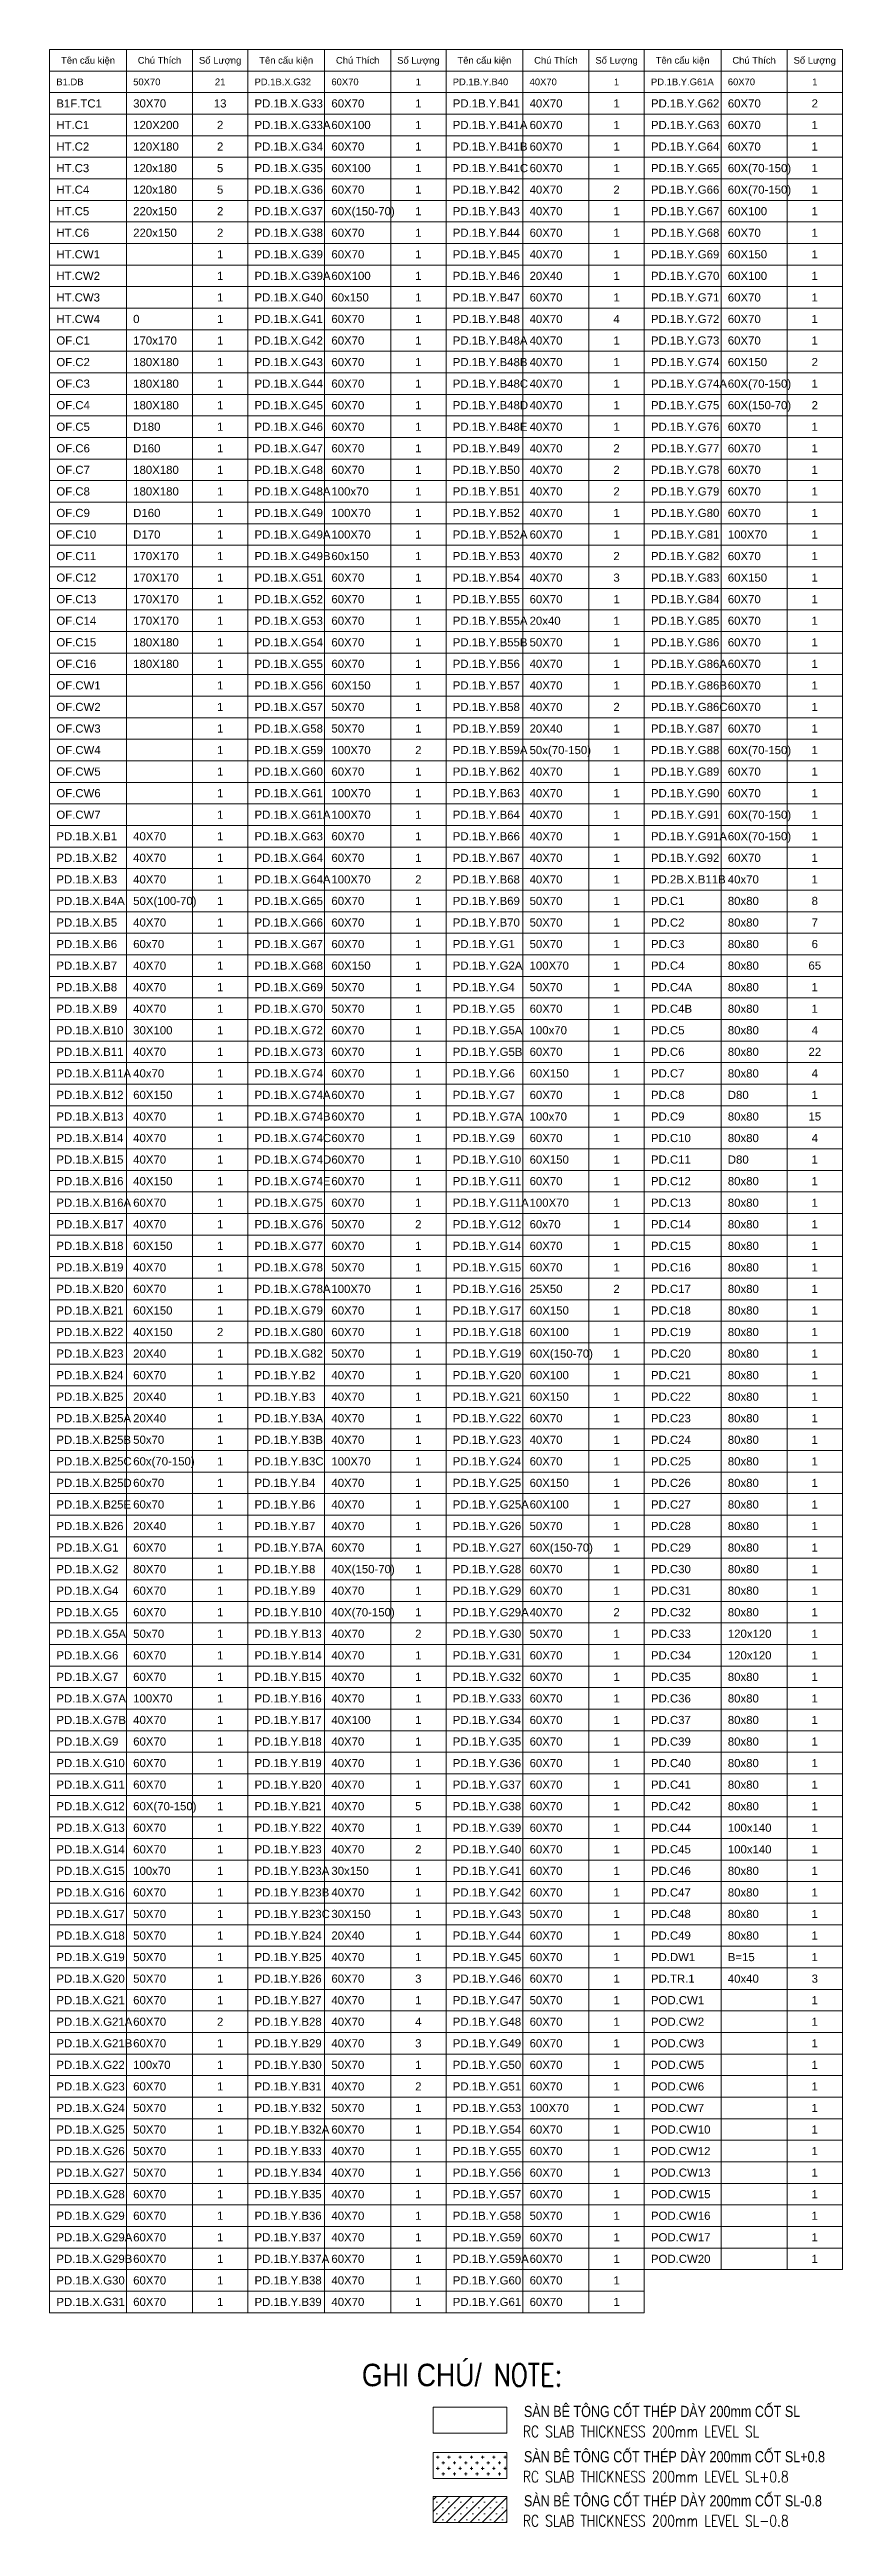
# Model space of a CAD drawing. Header units: millimetres. Extents: x -399213 to 265804, y -9748 to 250638.
# Drawn here: x 230524 to 265804, y -9748 to 100572 of the extents above; entities that cross this region are included whole.
import ezdxf
from ezdxf.enums import TextEntityAlignment as Align

# ---------------------------------------------------------------- set-up
doc = ezdxf.new("R2010")
doc.units = ezdxf.units.MM
doc.header["$MEASUREMENT"] = 0
for name, color, linetype, lineweight in [('NDC_FRAME', 7, 'Continuous', 20), ('NDC_S_CONTINUOUS', 3, 'Continuous', 20), ('NDC_S_ENG TEXT', 2, 'Continuous', 20), ('NDC_S_VN TEXT', 7, 'Continuous', 20)]:
    doc.layers.add(name, color=color, linetype=linetype, lineweight=lineweight)
doc.styles.add('NDC_ARIAL', font='arial.ttf', dxfattribs={"width": 0.85})
doc.styles.add('NDC_EN TXT', font='romans.shx', dxfattribs={"width": 0.8})
doc.styles.add('NDC_VIE TXT', font='arial.ttf', dxfattribs={"width": 0.8})

msp = doc.modelspace()

# ---------------------------------------------------------------- texts
at = {"layer": 'NDC_S_ENG TEXT', "style": 'NDC_EN TXT', "width": 0.8}
for s, p in [('RC SLAB THICKNESS 200mm LEVEL SL', (251581.6, -5766.7)), ('RC SLAB THICKNESS 200mm LEVEL SL+0.8', (251581.6, -7781.4)), ('RC SLAB THICKNESS 200mm LEVEL SL-0.8', (251581.6, -9748))]:
    msp.add_text(s, height=500, dxfattribs=at).set_placement(p)
at = {"layer": 'NDC_S_ENG TEXT', "insert": (250291.2, -2501.4), "char_height": 1000, "attachment_point": 1, "line_spacing_factor": 0.7, "style": 'NDC_EN TXT'}
msp.add_mtext_dynamic_manual_height_columns('NOTE:', width=14868.7, gutter_width=13.3, heights=[0], dxfattribs=at)
at = {"layer": 'NDC_S_VN TEXT', "style": 'NDC_ARIAL'}
for s, height, p in [('Tên cấu kiện', 300, (232234.2, 100092.4)), ('Chú Thích', 300, (235414.2, 100092.4)), ('Số Lượng', 300, (238114.2, 100092.4)), ('Tên cấu kiện', 300, (241054.2, 100092.4)), ('Chú Thích', 300, (244234.2, 100092.4)), ('Số Lượng', 300, (246934.2, 100092.4)), ('Tên cấu kiện', 300, (249874.2, 100092.4)), ('Chú Thích', 300, (253054.2, 100092.4)), ('Số Lượng', 300, (255754.2, 100092.4)), ('Tên cấu kiện', 300, (258694.2, 100092.4)), ('Chú Thích', 300, (261874.2, 100092.4)), ('Số Lượng', 300, (264574.2, 100092.4)), ('13', 363, (238114.2, 98172.4)), ('21', 300, (238114.2, 99132.4)), ('1', 363, (246934.2, 98172.4)), ('1', 300, (246934.2, 99132.4)), ('1', 363, (255754.2, 98172.4)), ('1', 300, (255754.2, 99132.4)), ('2', 363, (264574.2, 98172.4)), ('1', 300, (264574.2, 99132.4)), ('2', 363, (238114.2, 97212.4)), ('1', 363, (246934.2, 97212.4)), ('1', 363, (255754.2, 97212.4)), ('1', 363, (264574.2, 97212.4)), ('2', 363, (238114.2, 96252.4)), ('1', 363, (246934.2, 96252.4)), ('1', 363, (255754.2, 96252.4)), ('1', 363, (264574.2, 96252.4)), ('5', 363, (238114.2, 95292.4)), ('1', 363, (246934.2, 95292.4)), ('1', 363, (255754.2, 95292.4)), ('1', 363, (264574.2, 95292.4)), ('5', 363, (238114.2, 94332.4)), ('1', 363, (246934.2, 94332.4)), ('2', 363, (255754.2, 94332.4)), ('1', 363, (264574.2, 94332.4)), ('2', 363, (238114.2, 93372.4)), ('1', 363, (246934.2, 93372.4)), ('1', 363, (255754.2, 93372.4)), ('1', 363, (264574.2, 93372.4)), ('2', 363, (238114.2, 92412.4)), ('1', 363, (238114.2, 91452.4)), ('1', 363, (246934.2, 92412.4)), ('1', 363, (246934.2, 91452.4)), ('1', 363, (255754.2, 92412.4)), ('1', 363, (255754.2, 91452.4)), ('1', 363, (264574.2, 92412.4)), ('1', 363, (264574.2, 91452.4)), ('1', 363, (238114.2, 90492.4)), ('1', 363, (246934.2, 90492.4)), ('1', 363, (255754.2, 90492.4)), ('1', 363, (264574.2, 90492.4)), ('1', 363, (238114.2, 89532.4)), ('1', 363, (246934.2, 89532.4)), ('1', 363, (255754.2, 89532.4)), ('1', 363, (264574.2, 89532.4)), ('1', 363, (238114.2, 88572.4)), ('1', 363, (246934.2, 88572.4)), ('4', 363, (255754.2, 88572.4)), ('1', 363, (264574.2, 88572.4)), ('1', 363, (238114.2, 87612.4)), ('1', 363, (246934.2, 87612.4)), ('1', 363, (255754.2, 87612.4)), ('1', 363, (264574.2, 87612.4)), ('1', 363, (238114.2, 86652.4)), ('1', 363, (246934.2, 86652.4)), ('1', 363, (255754.2, 86652.4)), ('2', 363, (264574.2, 86652.4)), ('1', 363, (238114.2, 85692.4)), ('1', 363, (246934.2, 85692.4)), ('1', 363, (255754.2, 85692.4)), ('1', 363, (264574.2, 85692.4)), ('1', 363, (238114.2, 84732.4)), ('1', 363, (238114.2, 83772.4)), ('1', 363, (246934.2, 84732.4)), ('1', 363, (246934.2, 83772.4)), ('1', 363, (255754.2, 84732.4)), ('1', 363, (255754.2, 83772.4)), ('2', 363, (264574.2, 84732.4)), ('1', 363, (264574.2, 83772.4)), ('1', 363, (238114.2, 82812.4)), ('1', 363, (246934.2, 82812.4)), ('2', 363, (255754.2, 82812.4)), ('1', 363, (264574.2, 82812.4)), ('1', 363, (238114.2, 81852.4)), ('1', 363, (246934.2, 81852.4)), ('2', 363, (255754.2, 81852.4)), ('1', 363, (264574.2, 81852.4)), ('1', 363, (238114.2, 80892.4)), ('1', 363, (246934.2, 80892.4)), ('2', 363, (255754.2, 80892.4)), ('1', 363, (264574.2, 80892.4)), ('1', 363, (238114.2, 79932.4)), ('1', 363, (246934.2, 79932.4)), ('1', 363, (255754.2, 79932.4)), ('1', 363, (264574.2, 79932.4)), ('1', 363, (238114.2, 78972.4)), ('1', 363, (246934.2, 78972.4)), ('1', 363, (255754.2, 78972.4)), ('1', 363, (264574.2, 78972.4)), ('1', 363, (238114.2, 78012.4)), ('1', 363, (238114.2, 77052.4)), ('1', 363, (246934.2, 78012.4)), ('1', 363, (246934.2, 77052.4)), ('3', 363, (255754.2, 77052.4)), ('2', 363, (255754.2, 78012.4)), ('1', 363, (264574.2, 78012.4)), ('1', 363, (264574.2, 77052.4)), ('1', 363, (238114.2, 76092.4)), ('1', 363, (246934.2, 76092.4)), ('1', 363, (255754.2, 76092.4)), ('1', 363, (264574.2, 76092.4)), ('1', 363, (238114.2, 75132.4)), ('1', 363, (246934.2, 75132.4)), ('1', 363, (255754.2, 75132.4)), ('1', 363, (264574.2, 75132.4)), ('1', 363, (238114.2, 74172.4)), ('1', 363, (246934.2, 74172.4)), ('1', 363, (255754.2, 74172.4)), ('1', 363, (264574.2, 74172.4)), ('1', 363, (238114.2, 73212.4)), ('1', 363, (246934.2, 73212.4)), ('1', 363, (255754.2, 73212.4)), ('1', 363, (264574.2, 73212.4)), ('1', 363, (238114.2, 72252.4)), ('1', 363, (246934.2, 72252.4)), ('1', 363, (255754.2, 72252.4)), ('1', 363, (264574.2, 72252.4)), ('1', 363, (238114.2, 71292.4)), ('1', 363, (246934.2, 71292.4)), ('2', 363, (255754.2, 71292.4)), ('1', 363, (264574.2, 71292.4)), ('1', 363, (238114.2, 70332.4)), ('1', 363, (238114.2, 69372.4)), ('2', 363, (246934.2, 69372.4)), ('1', 363, (246934.2, 70332.4)), ('1', 363, (255754.2, 70332.4)), ('1', 363, (255754.2, 69372.4)), ('1', 363, (264574.2, 70332.4)), ('1', 363, (264574.2, 69372.4)), ('1', 363, (238114.2, 68412.4)), ('1', 363, (246934.2, 68412.4)), ('1', 363, (255754.2, 68412.4)), ('1', 363, (264574.2, 68412.4)), ('1', 363, (238114.2, 67452.4)), ('1', 363, (246934.2, 67452.4)), ('1', 363, (255754.2, 67452.4)), ('1', 363, (264574.2, 67452.4)), ('1', 363, (238114.2, 66492.4)), ('1', 363, (246934.2, 66492.4)), ('1', 363, (255754.2, 66492.4)), ('1', 363, (264574.2, 66492.4)), ('1', 363, (238114.2, 65532.4)), ('1', 363, (246934.2, 65532.4)), ('1', 363, (255754.2, 65532.4)), ('1', 363, (264574.2, 65532.4)), ('1', 363, (238114.2, 64572.4)), ('1', 363, (246934.2, 64572.4)), ('1', 363, (255754.2, 64572.4)), ('1', 363, (264574.2, 64572.4)), ('1', 363, (238114.2, 63612.4)), ('2', 363, (246934.2, 63612.4)), ('1', 363, (255754.2, 63612.4)), ('1', 363, (264574.2, 63612.4)), ('1', 363, (238114.2, 62652.4)), ('1', 363, (238114.2, 61692.4)), ('1', 363, (246934.2, 62652.4)), ('1', 363, (246934.2, 61692.4)), ('1', 363, (255754.2, 62652.4)), ('1', 363, (255754.2, 61692.4)), ('8', 363, (264574.2, 62652.4)), ('7', 363, (264574.2, 61692.4)), ('1', 363, (238114.2, 60732.4)), ('1', 363, (246934.2, 60732.4)), ('1', 363, (255754.2, 60732.4)), ('6', 363, (264574.2, 60732.4)), ('1', 363, (238114.2, 59772.4)), ('1', 363, (246934.2, 59772.4)), ('1', 363, (255754.2, 59772.4)), ('65', 363, (264574.2, 59772.4)), ('1', 363, (238114.2, 58812.4)), ('1', 363, (246934.2, 58812.4)), ('1', 363, (255754.2, 58812.4)), ('1', 363, (264574.2, 58812.4)), ('1', 363, (238114.2, 57852.4)), ('1', 363, (246934.2, 57852.4)), ('1', 363, (255754.2, 57852.4)), ('1', 363, (264574.2, 57852.4)), ('1', 363, (238114.2, 56892.4)), ('1', 363, (246934.2, 56892.4)), ('1', 363, (255754.2, 56892.4)), ('4', 363, (264574.2, 56892.4)), ('1', 363, (238114.2, 55932.4)), ('1', 363, (246934.2, 55932.4)), ('1', 363, (255754.2, 55932.4)), ('22', 363, (264574.2, 55932.4)), ('1', 363, (238114.2, 54972.4)), ('1', 363, (238114.2, 54012.4)), ('1', 363, (246934.2, 54972.4)), ('1', 363, (246934.2, 54012.4)), ('1', 363, (255754.2, 54972.4)), ('1', 363, (255754.2, 54012.4)), ('4', 363, (264574.2, 54972.4)), ('1', 363, (264574.2, 54012.4)), ('1', 363, (238114.2, 53052.4)), ('1', 363, (246934.2, 53052.4)), ('1', 363, (255754.2, 53052.4)), ('15', 363, (264574.2, 53052.4)), ('1', 363, (238114.2, 52092.4)), ('1', 363, (246934.2, 52092.4)), ('1', 363, (255754.2, 52092.4)), ('4', 363, (264574.2, 52092.4)), ('1', 363, (238114.2, 51132.4)), ('1', 363, (246934.2, 51132.4)), ('1', 363, (255754.2, 51132.4)), ('1', 363, (264574.2, 51132.4)), ('1', 363, (238114.2, 50172.4)), ('1', 363, (246934.2, 50172.4)), ('1', 363, (255754.2, 50172.4)), ('1', 363, (264574.2, 50172.4)), ('1', 363, (238114.2, 49212.4)), ('1', 363, (246934.2, 49212.4)), ('1', 363, (255754.2, 49212.4)), ('1', 363, (264574.2, 49212.4)), ('1', 363, (238114.2, 48252.4)), ('1', 363, (238114.2, 47292.4)), ('2', 363, (246934.2, 48252.4)), ('1', 363, (246934.2, 47292.4)), ('1', 363, (255754.2, 48252.4)), ('1', 363, (255754.2, 47292.4)), ('1', 363, (264574.2, 48252.4)), ('1', 363, (264574.2, 47292.4)), ('1', 363, (238114.2, 46332.4)), ('1', 363, (246934.2, 46332.4)), ('1', 363, (255754.2, 46332.4)), ('1', 363, (264574.2, 46332.4)), ('1', 363, (238114.2, 45372.4)), ('1', 363, (246934.2, 45372.4)), ('2', 363, (255754.2, 45372.4)), ('1', 363, (264574.2, 45372.4)), ('1', 363, (238114.2, 44412.4)), ('1', 363, (246934.2, 44412.4)), ('1', 363, (255754.2, 44412.4)), ('1', 363, (264574.2, 44412.4)), ('2', 363, (238114.2, 43452.4)), ('1', 363, (246934.2, 43452.4)), ('1', 363, (255754.2, 43452.4)), ('1', 363, (264574.2, 43452.4)), ('1', 363, (238114.2, 42492.4)), ('1', 363, (246934.2, 42492.4)), ('1', 363, (255754.2, 42492.4)), ('1', 363, (264574.2, 42492.4)), ('1', 363, (238114.2, 41532.4)), ('1', 363, (246934.2, 41532.4)), ('1', 363, (255754.2, 41532.4)), ('1', 363, (264574.2, 41532.4)), ('1', 363, (238114.2, 40572.4)), ('1', 363, (238114.2, 39612.4)), ('1', 363, (246934.2, 40572.4)), ('1', 363, (246934.2, 39612.4)), ('1', 363, (255754.2, 40572.4)), ('1', 363, (255754.2, 39612.4)), ('1', 363, (264574.2, 40572.4)), ('1', 363, (264574.2, 39612.4)), ('1', 363, (238114.2, 38652.4)), ('1', 363, (246934.2, 38652.4)), ('1', 363, (255754.2, 38652.4)), ('1', 363, (264574.2, 38652.4)), ('1', 363, (238114.2, 37692.4)), ('1', 363, (246934.2, 37692.4)), ('1', 363, (255754.2, 37692.4)), ('1', 363, (264574.2, 37692.4)), ('1', 363, (238114.2, 36732.4)), ('1', 363, (246934.2, 36732.4)), ('1', 363, (255754.2, 36732.4)), ('1', 363, (264574.2, 36732.4)), ('1', 363, (238114.2, 35772.4)), ('1', 363, (246934.2, 35772.4)), ('1', 363, (255754.2, 35772.4)), ('1', 363, (264574.2, 35772.4)), ('1', 363, (238114.2, 34812.4)), ('1', 363, (246934.2, 34812.4)), ('1', 363, (255754.2, 34812.4)), ('1', 363, (264574.2, 34812.4)), ('1', 363, (238114.2, 33852.4)), ('1', 363, (246934.2, 33852.4)), ('1', 363, (255754.2, 33852.4)), ('1', 363, (264574.2, 33852.4)), ('1', 363, (238114.2, 32892.4)), ('1', 363, (238114.2, 31932.4)), ('1', 363, (246934.2, 32892.4)), ('1', 363, (246934.2, 31932.4)), ('1', 363, (255754.2, 32892.4)), ('1', 363, (255754.2, 31932.4)), ('1', 363, (264574.2, 32892.4)), ('1', 363, (264574.2, 31932.4)), ('1', 363, (238114.2, 30972.4)), ('1', 363, (246934.2, 30972.4)), ('2', 363, (255754.2, 30972.4)), ('1', 363, (264574.2, 30972.4)), ('1', 363, (238114.2, 30012.4)), ('2', 363, (246934.2, 30012.4)), ('1', 363, (255754.2, 30012.4)), ('1', 363, (264574.2, 30012.4)), ('1', 363, (238114.2, 29052.4)), ('1', 363, (246934.2, 29052.4)), ('1', 363, (255754.2, 29052.4)), ('1', 363, (264574.2, 29052.4)), ('1', 363, (238114.2, 28092.4)), ('1', 363, (246934.2, 28092.4)), ('1', 363, (255754.2, 28092.4)), ('1', 363, (264574.2, 28092.4)), ('1', 363, (238114.2, 27132.4)), ('1', 363, (246934.2, 27132.4)), ('1', 363, (255754.2, 27132.4)), ('1', 363, (264574.2, 27132.4)), ('1', 363, (238114.2, 26172.4)), ('1', 363, (238114.2, 25212.4)), ('1', 363, (246934.2, 26172.4)), ('1', 363, (246934.2, 25212.4)), ('1', 363, (255754.2, 26172.4)), ('1', 363, (255754.2, 25212.4)), ('1', 363, (264574.2, 26172.4)), ('1', 363, (264574.2, 25212.4)), ('1', 363, (238114.2, 24252.4)), ('1', 363, (246934.2, 24252.4)), ('1', 363, (255754.2, 24252.4)), ('1', 363, (264574.2, 24252.4)), ('1', 363, (238114.2, 23292.4)), ('1', 363, (246934.2, 23292.4)), ('1', 363, (255754.2, 23292.4)), ('1', 363, (264574.2, 23292.4)), ('1', 363, (238114.2, 22332.4)), ('5', 363, (246934.2, 22332.4)), ('1', 363, (255754.2, 22332.4)), ('1', 363, (264574.2, 22332.4)), ('1', 363, (238114.2, 21372.4)), ('1', 363, (246934.2, 21372.4)), ('1', 363, (255754.2, 21372.4)), ('1', 363, (264574.2, 21372.4)), ('1', 363, (238114.2, 20412.4)), ('2', 363, (246934.2, 20412.4)), ('1', 363, (255754.2, 20412.4)), ('1', 363, (264574.2, 20412.4)), ('1', 363, (238114.2, 19452.4)), ('1', 363, (246934.2, 19452.4)), ('1', 363, (255754.2, 19452.4)), ('1', 363, (264574.2, 19452.4)), ('1', 363, (238114.2, 18492.4)), ('1', 363, (238114.2, 17532.4)), ('1', 363, (246934.2, 18492.4)), ('1', 363, (246934.2, 17532.4)), ('1', 363, (255754.2, 18492.4)), ('1', 363, (255754.2, 17532.4)), ('1', 363, (264574.2, 18492.4)), ('1', 363, (264574.2, 17532.4)), ('1', 363, (238114.2, 16572.4)), ('1', 363, (246934.2, 16572.4)), ('1', 363, (255754.2, 16572.4)), ('1', 363, (264574.2, 16572.4)), ('1', 363, (238114.2, 15612.4)), ('1', 363, (246934.2, 15612.4)), ('1', 363, (255754.2, 15612.4)), ('1', 363, (264574.2, 15612.4)), ('1', 363, (238114.2, 14652.4)), ('3', 363, (246934.2, 14652.4)), ('1', 363, (255754.2, 14652.4)), ('3', 363, (264574.2, 14652.4)), ('1', 363, (238114.2, 13692.4)), ('1', 363, (246934.2, 13692.4)), ('1', 363, (255754.2, 13692.4)), ('1', 363, (264574.2, 13692.4)), ('2', 363, (238114.2, 12732.4)), ('4', 363, (246934.2, 12732.4)), ('1', 363, (255754.2, 12732.4)), ('1', 363, (264574.2, 12732.4)), ('1', 363, (238114.2, 11772.4)), ('3', 363, (246934.2, 11772.4)), ('1', 363, (255754.2, 11772.4)), ('1', 363, (264574.2, 11772.4)), ('1', 363, (238114.2, 10812.4)), ('1', 363, (238114.2, 9852.4)), ('2', 363, (246934.2, 9852.4)), ('1', 363, (246934.2, 10812.4)), ('1', 363, (255754.2, 10812.4)), ('1', 363, (255754.2, 9852.4)), ('1', 363, (264574.2, 10812.4)), ('1', 363, (264574.2, 9852.4)), ('1', 363, (238114.2, 8892.4)), ('1', 363, (246934.2, 8892.4)), ('1', 363, (255754.2, 8892.4)), ('1', 363, (264574.2, 8892.4)), ('1', 363, (238114.2, 7932.4)), ('1', 363, (246934.2, 7932.4)), ('1', 363, (255754.2, 7932.4)), ('1', 363, (264574.2, 7932.4)), ('1', 363, (238114.2, 6972.4)), ('1', 363, (246934.2, 6972.4)), ('1', 363, (255754.2, 6972.4)), ('1', 363, (264574.2, 6972.4)), ('1', 363, (238114.2, 6012.4)), ('1', 363, (246934.2, 6012.4)), ('1', 363, (255754.2, 6012.4)), ('1', 363, (264574.2, 6012.4)), ('1', 363, (238114.2, 5052.4)), ('1', 363, (246934.2, 5052.4)), ('1', 363, (255754.2, 5052.4)), ('1', 363, (264574.2, 5052.4)), ('1', 363, (238114.2, 4092.4)), ('1', 363, (238114.2, 3132.4)), ('1', 363, (246934.2, 4092.4)), ('1', 363, (246934.2, 3132.4)), ('1', 363, (255754.2, 4092.4)), ('1', 363, (255754.2, 3132.4)), ('1', 363, (264574.2, 4092.4)), ('1', 363, (264574.2, 3132.4)), ('1', 363, (238114.2, 2172.4)), ('1', 363, (246934.2, 2172.4)), ('1', 363, (255754.2, 2172.4)), ('1', 363, (264574.2, 2172.4)), ('1', 363, (238114.2, 1212.4)), ('1', 363, (246934.2, 1212.4)), ('1', 363, (255754.2, 1212.4)), ('1', 363, (238114.2, 252.4)), ('1', 363, (246934.2, 252.4)), ('1', 363, (255754.2, 252.4))]:
    msp.add_text(s, height=height, dxfattribs=at).set_placement(p, align=Align.MIDDLE_CENTER)
for s, height, p in [('B1.DB', 300, (230824.2, 99132.4)), ('B1F.TC1', 363, (230824.2, 98172.4)), ('50X70', 300, (234244.2, 99132.4)), ('30X70', 363, (234244.2, 98172.4)), ('PD.1B.X.G32', 300, (239644.2, 99132.4)), ('PD.1B.X.G33', 363, (239644.2, 98172.4)), ('60X70', 300, (243064.2, 99132.4)), ('60X70', 363, (243064.2, 98172.4)), ('PD.1B.Y.B40', 300, (248464.2, 99132.4)), ('PD.1B.Y.B41', 363, (248464.2, 98172.4)), ('40X70', 300, (251884.2, 99132.4)), ('40X70', 363, (251884.2, 98172.4)), ('PD.1B.Y.G61A', 300, (257284.2, 99132.4)), ('PD.1B.Y.G62', 363, (257284.2, 98172.4)), ('60X70', 300, (260704.2, 99132.4)), ('60X70', 363, (260704.2, 98172.4)), ('HT.C1', 363, (230824.2, 97212.4)), ('120X200', 363, (234244.2, 97212.4)), ('PD.1B.X.G33A', 363, (239644.2, 97212.4)), ('60X100', 363, (243064.2, 97212.4)), ('PD.1B.Y.B41A', 363, (248464.2, 97212.4)), ('60X70', 363, (251884.2, 97212.4)), ('PD.1B.Y.G63', 363, (257284.2, 97212.4)), ('60X70', 363, (260704.2, 97212.4)), ('HT.C2', 363, (230824.2, 96252.4)), ('120X180', 363, (234244.2, 96252.4)), ('PD.1B.X.G34', 363, (239644.2, 96252.4)), ('60X70', 363, (243064.2, 96252.4)), ('PD.1B.Y.B41B', 363, (248464.2, 96252.4)), ('60X70', 363, (251884.2, 96252.4)), ('PD.1B.Y.G64', 363, (257284.2, 96252.4)), ('60X70', 363, (260704.2, 96252.4)), ('HT.C3', 363, (230824.2, 95292.4)), ('120x180', 363, (234244.2, 95292.4)), ('PD.1B.X.G35', 363, (239644.2, 95292.4)), ('60X100', 363, (243064.2, 95292.4)), ('PD.1B.Y.B41C', 363, (248464.2, 95292.4)), ('60X70', 363, (251884.2, 95292.4)), ('PD.1B.Y.G65', 363, (257284.2, 95292.4)), ('60X(70-150)', 363, (260704.2, 95292.4)), ('HT.C4', 363, (230824.2, 94332.4)), ('120x180', 363, (234244.2, 94332.4)), ('PD.1B.X.G36', 363, (239644.2, 94332.4)), ('60X70', 363, (243064.2, 94332.4)), ('PD.1B.Y.B42', 363, (248464.2, 94332.4)), ('40X70', 363, (251884.2, 94332.4)), ('PD.1B.Y.G66', 363, (257284.2, 94332.4)), ('60X(70-150)', 363, (260704.2, 94332.4)), ('HT.C5', 363, (230824.2, 93372.4)), ('220x150', 363, (234244.2, 93372.4)), ('PD.1B.X.G37', 363, (239644.2, 93372.4)), ('60X(150-70)', 363, (243064.2, 93372.4)), ('PD.1B.Y.B43', 363, (248464.2, 93372.4)), ('40X70', 363, (251884.2, 93372.4)), ('PD.1B.Y.G67', 363, (257284.2, 93372.4)), ('60X100', 363, (260704.2, 93372.4)), ('HT.C6', 363, (230824.2, 92412.4)), ('HT.CW1', 363, (230824.2, 91452.4)), ('220x150', 363, (234244.2, 92412.4)), ('PD.1B.X.G38', 363, (239644.2, 92412.4)), ('PD.1B.X.G39', 363, (239644.2, 91452.4)), ('60X70', 363, (243064.2, 92412.4)), ('60X70', 363, (243064.2, 91452.4)), ('PD.1B.Y.B44', 363, (248464.2, 92412.4)), ('PD.1B.Y.B45', 363, (248464.2, 91452.4)), ('40X70', 363, (251884.2, 91452.4)), ('60X70', 363, (251884.2, 92412.4)), ('PD.1B.Y.G68', 363, (257284.2, 92412.4)), ('PD.1B.Y.G69', 363, (257284.2, 91452.4)), ('60X70', 363, (260704.2, 92412.4)), ('60X150', 363, (260704.2, 91452.4)), ('HT.CW2', 363, (230824.2, 90492.4)), ('PD.1B.X.G39A', 363, (239644.2, 90492.4)), ('60X100', 363, (243064.2, 90492.4)), ('PD.1B.Y.B46', 363, (248464.2, 90492.4)), ('20X40', 363, (251884.2, 90492.4)), ('PD.1B.Y.G70', 363, (257284.2, 90492.4)), ('60X100', 363, (260704.2, 90492.4)), ('HT.CW3', 363, (230824.2, 89532.4)), ('PD.1B.X.G40', 363, (239644.2, 89532.4)), ('60x150', 363, (243064.2, 89532.4)), ('PD.1B.Y.B47', 363, (248464.2, 89532.4)), ('60X70', 363, (251884.2, 89532.4)), ('PD.1B.Y.G71', 363, (257284.2, 89532.4)), ('60X70', 363, (260704.2, 89532.4)), ('HT.CW4', 363, (230824.2, 88572.4)), ('0', 363, (234244.2, 88572.4)), ('PD.1B.X.G41', 363, (239644.2, 88572.4)), ('60X70', 363, (243064.2, 88572.4)), ('PD.1B.Y.B48', 363, (248464.2, 88572.4)), ('40X70', 363, (251884.2, 88572.4)), ('PD.1B.Y.G72', 363, (257284.2, 88572.4)), ('60X70', 363, (260704.2, 88572.4)), ('OF.C1', 363, (230824.2, 87612.4)), ('170x170', 363, (234244.2, 87612.4)), ('PD.1B.X.G42', 363, (239644.2, 87612.4)), ('60X70', 363, (243064.2, 87612.4)), ('PD.1B.Y.B48A', 363, (248464.2, 87612.4)), ('40X70', 363, (251884.2, 87612.4)), ('PD.1B.Y.G73', 363, (257284.2, 87612.4)), ('60X70', 363, (260704.2, 87612.4)), ('OF.C2', 363, (230824.2, 86652.4)), ('180X180', 363, (234244.2, 86652.4)), ('PD.1B.X.G43', 363, (239644.2, 86652.4)), ('60X70', 363, (243064.2, 86652.4)), ('PD.1B.Y.B48B', 363, (248464.2, 86652.4)), ('40X70', 363, (251884.2, 86652.4)), ('PD.1B.Y.G74', 363, (257284.2, 86652.4)), ('60X150', 363, (260704.2, 86652.4)), ('OF.C3', 363, (230824.2, 85692.4)), ('180X180', 363, (234244.2, 85692.4)), ('PD.1B.X.G44', 363, (239644.2, 85692.4)), ('60X70', 363, (243064.2, 85692.4)), ('PD.1B.Y.B48C', 363, (248464.2, 85692.4)), ('40X70', 363, (251884.2, 85692.4)), ('PD.1B.Y.G74A', 363, (257284.2, 85692.4)), ('60X(70-150)', 363, (260704.2, 85692.4)), ('OF.C4', 363, (230824.2, 84732.4)), ('OF.C5', 363, (230824.2, 83772.4)), ('180X180', 363, (234244.2, 84732.4)), ('D180', 363, (234244.2, 83772.4)), ('PD.1B.X.G45', 363, (239644.2, 84732.4)), ('PD.1B.X.G46', 363, (239644.2, 83772.4)), ('60X70', 363, (243064.2, 84732.4)), ('60X70', 363, (243064.2, 83772.4)), ('PD.1B.Y.B48D', 363, (248464.2, 84732.4)), ('PD.1B.Y.B48E', 363, (248464.2, 83772.4)), ('40X70', 363, (251884.2, 84732.4)), ('40X70', 363, (251884.2, 83772.4)), ('PD.1B.Y.G75', 363, (257284.2, 84732.4)), ('PD.1B.Y.G76', 363, (257284.2, 83772.4)), ('60X(150-70)', 363, (260704.2, 84732.4)), ('60X70', 363, (260704.2, 83772.4)), ('OF.C6', 363, (230824.2, 82812.4)), ('D160', 363, (234244.2, 82812.4)), ('PD.1B.X.G47', 363, (239644.2, 82812.4)), ('60X70', 363, (243064.2, 82812.4)), ('PD.1B.Y.B49', 363, (248464.2, 82812.4)), ('40X70', 363, (251884.2, 82812.4)), ('PD.1B.Y.G77', 363, (257284.2, 82812.4)), ('60X70', 363, (260704.2, 82812.4)), ('OF.C7', 363, (230824.2, 81852.4)), ('180X180', 363, (234244.2, 81852.4)), ('PD.1B.X.G48', 363, (239644.2, 81852.4)), ('60X70', 363, (243064.2, 81852.4)), ('PD.1B.Y.B50', 363, (248464.2, 81852.4)), ('40X70', 363, (251884.2, 81852.4)), ('PD.1B.Y.G78', 363, (257284.2, 81852.4)), ('60X70', 363, (260704.2, 81852.4)), ('OF.C8', 363, (230824.2, 80892.4)), ('180X180', 363, (234244.2, 80892.4)), ('PD.1B.X.G48A', 363, (239644.2, 80892.4)), ('100x70', 363, (243064.2, 80892.4)), ('PD.1B.Y.B51', 363, (248464.2, 80892.4)), ('40X70', 363, (251884.2, 80892.4)), ('PD.1B.Y.G79', 363, (257284.2, 80892.4)), ('60X70', 363, (260704.2, 80892.4)), ('OF.C9', 363, (230824.2, 79932.4)), ('D160', 363, (234244.2, 79932.4)), ('PD.1B.X.G49', 363, (239644.2, 79932.4)), ('100X70', 363, (243064.2, 79932.4)), ('PD.1B.Y.B52', 363, (248464.2, 79932.4)), ('40X70', 363, (251884.2, 79932.4)), ('PD.1B.Y.G80', 363, (257284.2, 79932.4)), ('60X70', 363, (260704.2, 79932.4)), ('OF.C10', 363, (230824.2, 78972.4)), ('D170', 363, (234244.2, 78972.4)), ('PD.1B.X.G49A', 363, (239644.2, 78972.4)), ('100X70', 363, (243064.2, 78972.4)), ('PD.1B.Y.B52A', 363, (248464.2, 78972.4)), ('60X70', 363, (251884.2, 78972.4)), ('PD.1B.Y.G81', 363, (257284.2, 78972.4)), ('100X70', 363, (260704.2, 78972.4)), ('OF.C11', 363, (230824.2, 78012.4)), ('OF.C12', 363, (230824.2, 77052.4)), ('170X170', 363, (234244.2, 78012.4)), ('170X170', 363, (234244.2, 77052.4)), ('PD.1B.X.G49B', 363, (239644.2, 78012.4)), ('PD.1B.X.G51', 363, (239644.2, 77052.4)), ('60x150', 363, (243064.2, 78012.4)), ('60X70', 363, (243064.2, 77052.4)), ('PD.1B.Y.B53', 363, (248464.2, 78012.4)), ('PD.1B.Y.B54', 363, (248464.2, 77052.4)), ('40X70', 363, (251884.2, 78012.4)), ('40X70', 363, (251884.2, 77052.4)), ('PD.1B.Y.G82', 363, (257284.2, 78012.4)), ('PD.1B.Y.G83', 363, (257284.2, 77052.4)), ('60X70', 363, (260704.2, 78012.4)), ('60X150', 363, (260704.2, 77052.4)), ('OF.C13', 363, (230824.2, 76092.4)), ('170X170', 363, (234244.2, 76092.4)), ('PD.1B.X.G52', 363, (239644.2, 76092.4)), ('60X70', 363, (243064.2, 76092.4)), ('PD.1B.Y.B55', 363, (248464.2, 76092.4)), ('60X70', 363, (251884.2, 76092.4)), ('PD.1B.Y.G84', 363, (257284.2, 76092.4)), ('60X70', 363, (260704.2, 76092.4)), ('OF.C14', 363, (230824.2, 75132.4)), ('170X170', 363, (234244.2, 75132.4)), ('PD.1B.X.G53', 363, (239644.2, 75132.4)), ('60X70', 363, (243064.2, 75132.4)), ('PD.1B.Y.B55A', 363, (248464.2, 75132.4)), ('20x40', 363, (251884.2, 75132.4)), ('PD.1B.Y.G85', 363, (257284.2, 75132.4)), ('60X70', 363, (260704.2, 75132.4)), ('OF.C15', 363, (230824.2, 74172.4)), ('180X180', 363, (234244.2, 74172.4)), ('PD.1B.X.G54', 363, (239644.2, 74172.4)), ('60X70', 363, (243064.2, 74172.4)), ('PD.1B.Y.B55B', 363, (248464.2, 74172.4)), ('50X70', 363, (251884.2, 74172.4)), ('PD.1B.Y.G86', 363, (257284.2, 74172.4)), ('60X70', 363, (260704.2, 74172.4)), ('OF.C16', 363, (230824.2, 73212.4)), ('180X180', 363, (234244.2, 73212.4)), ('PD.1B.X.G55', 363, (239644.2, 73212.4)), ('60X70', 363, (243064.2, 73212.4)), ('PD.1B.Y.B56', 363, (248464.2, 73212.4)), ('40X70', 363, (251884.2, 73212.4)), ('PD.1B.Y.G86A', 363, (257284.2, 73212.4)), ('60X70', 363, (260704.2, 73212.4)), ('OF.CW1', 363, (230824.2, 72252.4)), ('PD.1B.X.G56', 363, (239644.2, 72252.4)), ('60X150', 363, (243064.2, 72252.4)), ('PD.1B.Y.B57', 363, (248464.2, 72252.4)), ('40X70', 363, (251884.2, 72252.4)), ('PD.1B.Y.G86B', 363, (257284.2, 72252.4)), ('60X70', 363, (260704.2, 72252.4)), ('OF.CW2', 363, (230824.2, 71292.4)), ('PD.1B.X.G57', 363, (239644.2, 71292.4)), ('50X70', 363, (243064.2, 71292.4)), ('PD.1B.Y.B58', 363, (248464.2, 71292.4)), ('40X70', 363, (251884.2, 71292.4)), ('PD.1B.Y.G86C', 363, (257284.2, 71292.4)), ('60X70', 363, (260704.2, 71292.4)), ('OF.CW3', 363, (230824.2, 70332.4)), ('OF.CW4', 363, (230824.2, 69372.4)), ('PD.1B.X.G58', 363, (239644.2, 70332.4)), ('PD.1B.X.G59', 363, (239644.2, 69372.4)), ('50X70', 363, (243064.2, 70332.4)), ('100X70', 363, (243064.2, 69372.4)), ('PD.1B.Y.B59', 363, (248464.2, 70332.4)), ('PD.1B.Y.B59A', 363, (248464.2, 69372.4)), ('50x(70-150)', 363, (251884.2, 69372.4)), ('20X40', 363, (251884.2, 70332.4)), ('PD.1B.Y.G87', 363, (257284.2, 70332.4)), ('PD.1B.Y.G88', 363, (257284.2, 69372.4)), ('60X70', 363, (260704.2, 70332.4)), ('60X(70-150)', 363, (260704.2, 69372.4)), ('OF.CW5', 363, (230824.2, 68412.4)), ('PD.1B.X.G60', 363, (239644.2, 68412.4)), ('60X70', 363, (243064.2, 68412.4)), ('PD.1B.Y.B62', 363, (248464.2, 68412.4)), ('40X70', 363, (251884.2, 68412.4)), ('PD.1B.Y.G89', 363, (257284.2, 68412.4)), ('60X70', 363, (260704.2, 68412.4)), ('OF.CW6', 363, (230824.2, 67452.4)), ('PD.1B.X.G61', 363, (239644.2, 67452.4)), ('100X70', 363, (243064.2, 67452.4)), ('PD.1B.Y.B63', 363, (248464.2, 67452.4)), ('40X70', 363, (251884.2, 67452.4)), ('PD.1B.Y.G90', 363, (257284.2, 67452.4)), ('60X70', 363, (260704.2, 67452.4)), ('OF.CW7', 363, (230824.2, 66492.4)), ('PD.1B.X.G61A', 363, (239644.2, 66492.4)), ('100X70', 363, (243064.2, 66492.4)), ('PD.1B.Y.B64', 363, (248464.2, 66492.4)), ('40X70', 363, (251884.2, 66492.4)), ('PD.1B.Y.G91', 363, (257284.2, 66492.4)), ('60X(70-150)', 363, (260704.2, 66492.4)), ('PD.1B.X.B1', 363, (230824.2, 65532.4)), ('40X70', 363, (234244.2, 65532.4)), ('PD.1B.X.G63', 363, (239644.2, 65532.4)), ('60X70', 363, (243064.2, 65532.4)), ('PD.1B.Y.B66', 363, (248464.2, 65532.4)), ('40X70', 363, (251884.2, 65532.4)), ('PD.1B.Y.G91A', 363, (257284.2, 65532.4)), ('60X(70-150)', 363, (260704.2, 65532.4)), ('PD.1B.X.B2', 363, (230824.2, 64572.4)), ('40X70', 363, (234244.2, 64572.4)), ('PD.1B.X.G64', 363, (239644.2, 64572.4)), ('60X70', 363, (243064.2, 64572.4)), ('PD.1B.Y.B67', 363, (248464.2, 64572.4)), ('40X70', 363, (251884.2, 64572.4)), ('PD.1B.Y.G92', 363, (257284.2, 64572.4)), ('60X70', 363, (260704.2, 64572.4)), ('PD.1B.X.B3', 363, (230824.2, 63612.4)), ('40X70', 363, (234244.2, 63612.4)), ('PD.1B.X.G64A', 363, (239644.2, 63612.4)), ('100X70', 363, (243064.2, 63612.4)), ('PD.1B.Y.B68', 363, (248464.2, 63612.4)), ('40X70', 363, (251884.2, 63612.4)), ('PD.2B.X.B11B', 363, (257284.2, 63612.4)), ('40x70', 363, (260704.2, 63612.4)), ('PD.1B.X.B4A', 363, (230824.2, 62652.4)), ('PD.1B.X.B5', 363, (230824.2, 61692.4)), ('40X70', 363, (234244.2, 61692.4)), ('50X(100-70)', 363, (234244.2, 62652.4)), ('PD.1B.X.G65', 363, (239644.2, 62652.4)), ('PD.1B.X.G66', 363, (239644.2, 61692.4)), ('60X70', 363, (243064.2, 62652.4)), ('60X70', 363, (243064.2, 61692.4)), ('PD.1B.Y.B69', 363, (248464.2, 62652.4)), ('PD.1B.Y.B70', 363, (248464.2, 61692.4)), ('50X70', 363, (251884.2, 62652.4)), ('50X70', 363, (251884.2, 61692.4)), ('PD.C1', 363, (257284.2, 62652.4)), ('PD.C2', 363, (257284.2, 61692.4)), ('80x80', 363, (260704.2, 62652.4)), ('80x80', 363, (260704.2, 61692.4)), ('PD.1B.X.B6', 363, (230824.2, 60732.4)), ('60x70', 363, (234244.2, 60732.4)), ('PD.1B.X.G67', 363, (239644.2, 60732.4)), ('60X70', 363, (243064.2, 60732.4)), ('PD.1B.Y.G1', 363, (248464.2, 60732.4)), ('50X70', 363, (251884.2, 60732.4)), ('PD.C3', 363, (257284.2, 60732.4)), ('80x80', 363, (260704.2, 60732.4)), ('PD.1B.X.B7', 363, (230824.2, 59772.4)), ('40X70', 363, (234244.2, 59772.4)), ('PD.1B.X.G68', 363, (239644.2, 59772.4)), ('60X150', 363, (243064.2, 59772.4)), ('PD.1B.Y.G2A', 363, (248464.2, 59772.4)), ('100X70', 363, (251884.2, 59772.4)), ('PD.C4', 363, (257284.2, 59772.4)), ('80x80', 363, (260704.2, 59772.4)), ('PD.1B.X.B8', 363, (230824.2, 58812.4)), ('40X70', 363, (234244.2, 58812.4)), ('PD.1B.X.G69', 363, (239644.2, 58812.4)), ('50X70', 363, (243064.2, 58812.4)), ('PD.1B.Y.G4', 363, (248464.2, 58812.4)), ('50X70', 363, (251884.2, 58812.4)), ('PD.C4A', 363, (257284.2, 58812.4)), ('80x80', 363, (260704.2, 58812.4)), ('PD.1B.X.B9', 363, (230824.2, 57852.4)), ('40X70', 363, (234244.2, 57852.4)), ('PD.1B.X.G70', 363, (239644.2, 57852.4)), ('50X70', 363, (243064.2, 57852.4)), ('PD.1B.Y.G5', 363, (248464.2, 57852.4)), ('60X70', 363, (251884.2, 57852.4)), ('PD.C4B', 363, (257284.2, 57852.4)), ('80x80', 363, (260704.2, 57852.4)), ('PD.1B.X.B10', 363, (230824.2, 56892.4)), ('30X100', 363, (234244.2, 56892.4)), ('PD.1B.X.G72', 363, (239644.2, 56892.4)), ('60X70', 363, (243064.2, 56892.4)), ('PD.1B.Y.G5A', 363, (248464.2, 56892.4)), ('100x70', 363, (251884.2, 56892.4)), ('PD.C5', 363, (257284.2, 56892.4)), ('80x80', 363, (260704.2, 56892.4)), ('PD.1B.X.B11', 363, (230824.2, 55932.4)), ('40X70', 363, (234244.2, 55932.4)), ('PD.1B.X.G73', 363, (239644.2, 55932.4)), ('60X70', 363, (243064.2, 55932.4)), ('PD.1B.Y.G5B', 363, (248464.2, 55932.4)), ('60X70', 363, (251884.2, 55932.4)), ('PD.C6', 363, (257284.2, 55932.4)), ('80x80', 363, (260704.2, 55932.4)), ('PD.1B.X.B11A', 363, (230824.2, 54972.4)), ('PD.1B.X.B12', 363, (230824.2, 54012.4)), ('40x70', 363, (234244.2, 54972.4)), ('60X150', 363, (234244.2, 54012.4)), ('PD.1B.X.G74', 363, (239644.2, 54972.4)), ('PD.1B.X.G74A', 363, (239644.2, 54012.4)), ('60X70', 363, (243064.2, 54972.4)), ('60X70', 363, (243064.2, 54012.4)), ('PD.1B.Y.G6', 363, (248464.2, 54972.4)), ('PD.1B.Y.G7', 363, (248464.2, 54012.4)), ('60X150', 363, (251884.2, 54972.4)), ('60X70', 363, (251884.2, 54012.4)), ('PD.C7', 363, (257284.2, 54972.4)), ('PD.C8', 363, (257284.2, 54012.4)), ('80x80', 363, (260704.2, 54972.4)), ('D80', 363, (260704.2, 54012.4)), ('PD.1B.X.B13', 363, (230824.2, 53052.4)), ('40X70', 363, (234244.2, 53052.4)), ('PD.1B.X.G74B', 363, (239644.2, 53052.4)), ('60X70', 363, (243064.2, 53052.4)), ('PD.1B.Y.G7A', 363, (248464.2, 53052.4)), ('100x70', 363, (251884.2, 53052.4)), ('PD.C9', 363, (257284.2, 53052.4)), ('80x80', 363, (260704.2, 53052.4)), ('PD.1B.X.B14', 363, (230824.2, 52092.4)), ('40X70', 363, (234244.2, 52092.4)), ('PD.1B.X.G74C', 363, (239644.2, 52092.4)), ('60X70', 363, (243064.2, 52092.4)), ('PD.1B.Y.G9', 363, (248464.2, 52092.4)), ('60X70', 363, (251884.2, 52092.4)), ('PD.C10', 363, (257284.2, 52092.4)), ('80x80', 363, (260704.2, 52092.4)), ('PD.1B.X.B15', 363, (230824.2, 51132.4)), ('40X70', 363, (234244.2, 51132.4)), ('PD.1B.X.G74D', 363, (239644.2, 51132.4)), ('60X70', 363, (243064.2, 51132.4)), ('PD.1B.Y.G10', 363, (248464.2, 51132.4)), ('60X150', 363, (251884.2, 51132.4)), ('PD.C11', 363, (257284.2, 51132.4)), ('D80', 363, (260704.2, 51132.4)), ('PD.1B.X.B16', 363, (230824.2, 50172.4)), ('40X150', 363, (234244.2, 50172.4)), ('PD.1B.X.G74E', 363, (239644.2, 50172.4)), ('60X70', 363, (243064.2, 50172.4)), ('PD.1B.Y.G11', 363, (248464.2, 50172.4)), ('60X70', 363, (251884.2, 50172.4)), ('PD.C12', 363, (257284.2, 50172.4)), ('80x80', 363, (260704.2, 50172.4)), ('PD.1B.X.B16A', 363, (230824.2, 49212.4)), ('60X70', 363, (234244.2, 49212.4)), ('PD.1B.X.G75', 363, (239644.2, 49212.4)), ('60X70', 363, (243064.2, 49212.4)), ('PD.1B.Y.G11A', 363, (248464.2, 49212.4)), ('100X70', 363, (251884.2, 49212.4)), ('PD.C13', 363, (257284.2, 49212.4)), ('80x80', 363, (260704.2, 49212.4)), ('PD.1B.X.B17', 363, (230824.2, 48252.4)), ('PD.1B.X.B18', 363, (230824.2, 47292.4)), ('40X70', 363, (234244.2, 48252.4)), ('60X150', 363, (234244.2, 47292.4)), ('PD.1B.X.G76', 363, (239644.2, 48252.4)), ('PD.1B.X.G77', 363, (239644.2, 47292.4)), ('50X70', 363, (243064.2, 48252.4)), ('60X70', 363, (243064.2, 47292.4)), ('PD.1B.Y.G12', 363, (248464.2, 48252.4)), ('PD.1B.Y.G14', 363, (248464.2, 47292.4)), ('60x70', 363, (251884.2, 48252.4)), ('60X70', 363, (251884.2, 47292.4)), ('PD.C14', 363, (257284.2, 48252.4)), ('PD.C15', 363, (257284.2, 47292.4)), ('80x80', 363, (260704.2, 48252.4)), ('80x80', 363, (260704.2, 47292.4)), ('PD.1B.X.B19', 363, (230824.2, 46332.4)), ('40X70', 363, (234244.2, 46332.4)), ('PD.1B.X.G78', 363, (239644.2, 46332.4)), ('50X70', 363, (243064.2, 46332.4)), ('PD.1B.Y.G15', 363, (248464.2, 46332.4)), ('60X70', 363, (251884.2, 46332.4)), ('PD.C16', 363, (257284.2, 46332.4)), ('80x80', 363, (260704.2, 46332.4)), ('PD.1B.X.B20', 363, (230824.2, 45372.4)), ('60X70', 363, (234244.2, 45372.4)), ('PD.1B.X.G78A', 363, (239644.2, 45372.4)), ('100X70', 363, (243064.2, 45372.4)), ('PD.1B.Y.G16', 363, (248464.2, 45372.4)), ('25X50', 363, (251884.2, 45372.4)), ('PD.C17', 363, (257284.2, 45372.4)), ('80x80', 363, (260704.2, 45372.4)), ('PD.1B.X.B21', 363, (230824.2, 44412.4)), ('60X150', 363, (234244.2, 44412.4)), ('PD.1B.X.G79', 363, (239644.2, 44412.4)), ('60X70', 363, (243064.2, 44412.4)), ('PD.1B.Y.G17', 363, (248464.2, 44412.4)), ('60X150', 363, (251884.2, 44412.4)), ('PD.C18', 363, (257284.2, 44412.4)), ('80x80', 363, (260704.2, 44412.4)), ('PD.1B.X.B22', 363, (230824.2, 43452.4)), ('40X150', 363, (234244.2, 43452.4)), ('PD.1B.X.G80', 363, (239644.2, 43452.4)), ('60X70', 363, (243064.2, 43452.4)), ('PD.1B.Y.G18', 363, (248464.2, 43452.4)), ('60X100', 363, (251884.2, 43452.4)), ('PD.C19', 363, (257284.2, 43452.4)), ('80x80', 363, (260704.2, 43452.4)), ('PD.1B.X.B23', 363, (230824.2, 42492.4)), ('20X40', 363, (234244.2, 42492.4)), ('PD.1B.X.G82', 363, (239644.2, 42492.4)), ('50X70', 363, (243064.2, 42492.4)), ('PD.1B.Y.G19', 363, (248464.2, 42492.4)), ('60X(150-70)', 363, (251884.2, 42492.4)), ('PD.C20', 363, (257284.2, 42492.4)), ('80x80', 363, (260704.2, 42492.4)), ('PD.1B.X.B24', 363, (230824.2, 41532.4)), ('60X70', 363, (234244.2, 41532.4)), ('PD.1B.Y.B2', 363, (239644.2, 41532.4)), ('40X70', 363, (243064.2, 41532.4)), ('PD.1B.Y.G20', 363, (248464.2, 41532.4)), ('60X100', 363, (251884.2, 41532.4)), ('PD.C21', 363, (257284.2, 41532.4)), ('80x80', 363, (260704.2, 41532.4)), ('PD.1B.X.B25', 363, (230824.2, 40572.4)), ('PD.1B.X.B25A', 363, (230824.2, 39612.4)), ('20X40', 363, (234244.2, 40572.4)), ('20X40', 363, (234244.2, 39612.4)), ('PD.1B.Y.B3', 363, (239644.2, 40572.4)), ('PD.1B.Y.B3A', 363, (239644.2, 39612.4)), ('40X70', 363, (243064.2, 40572.4)), ('40X70', 363, (243064.2, 39612.4)), ('PD.1B.Y.G21', 363, (248464.2, 40572.4)), ('PD.1B.Y.G22', 363, (248464.2, 39612.4)), ('60X150', 363, (251884.2, 40572.4)), ('60X70', 363, (251884.2, 39612.4)), ('PD.C22', 363, (257284.2, 40572.4)), ('PD.C23', 363, (257284.2, 39612.4)), ('80x80', 363, (260704.2, 40572.4)), ('80x80', 363, (260704.2, 39612.4)), ('PD.1B.X.B25B', 363, (230824.2, 38652.4)), ('50x70', 363, (234244.2, 38652.4)), ('PD.1B.Y.B3B', 363, (239644.2, 38652.4)), ('40X70', 363, (243064.2, 38652.4)), ('PD.1B.Y.G23', 363, (248464.2, 38652.4)), ('40X70', 363, (251884.2, 38652.4)), ('PD.C24', 363, (257284.2, 38652.4)), ('80x80', 363, (260704.2, 38652.4)), ('PD.1B.X.B25C', 363, (230824.2, 37692.4)), ('60x(70-150)', 363, (234244.2, 37692.4)), ('PD.1B.Y.B3C', 363, (239644.2, 37692.4)), ('100X70', 363, (243064.2, 37692.4)), ('PD.1B.Y.G24', 363, (248464.2, 37692.4)), ('60X70', 363, (251884.2, 37692.4)), ('PD.C25', 363, (257284.2, 37692.4)), ('80x80', 363, (260704.2, 37692.4)), ('PD.1B.X.B25D', 363, (230824.2, 36732.4)), ('60x70', 363, (234244.2, 36732.4)), ('PD.1B.Y.B4', 363, (239644.2, 36732.4)), ('40X70', 363, (243064.2, 36732.4)), ('PD.1B.Y.G25', 363, (248464.2, 36732.4)), ('60X150', 363, (251884.2, 36732.4)), ('PD.C26', 363, (257284.2, 36732.4)), ('80x80', 363, (260704.2, 36732.4)), ('PD.1B.X.B25E', 363, (230824.2, 35772.4)), ('60x70', 363, (234244.2, 35772.4)), ('PD.1B.Y.B6', 363, (239644.2, 35772.4)), ('40X70', 363, (243064.2, 35772.4)), ('PD.1B.Y.G25A', 363, (248464.2, 35772.4)), ('60X100', 363, (251884.2, 35772.4)), ('PD.C27', 363, (257284.2, 35772.4)), ('80x80', 363, (260704.2, 35772.4)), ('PD.1B.X.B26', 363, (230824.2, 34812.4)), ('20X40', 363, (234244.2, 34812.4)), ('PD.1B.Y.B7', 363, (239644.2, 34812.4)), ('40X70', 363, (243064.2, 34812.4)), ('PD.1B.Y.G26', 363, (248464.2, 34812.4)), ('50X70', 363, (251884.2, 34812.4)), ('PD.C28', 363, (257284.2, 34812.4)), ('80x80', 363, (260704.2, 34812.4)), ('PD.1B.X.G1', 363, (230824.2, 33852.4)), ('60X70', 363, (234244.2, 33852.4)), ('PD.1B.Y.B7A', 363, (239644.2, 33852.4)), ('60X70', 363, (243064.2, 33852.4)), ('PD.1B.Y.G27', 363, (248464.2, 33852.4)), ('60X(150-70)', 363, (251884.2, 33852.4)), ('PD.C29', 363, (257284.2, 33852.4)), ('80x80', 363, (260704.2, 33852.4)), ('PD.1B.X.G2', 363, (230824.2, 32892.4)), ('PD.1B.X.G4', 363, (230824.2, 31932.4)), ('80X70', 363, (234244.2, 32892.4)), ('60X70', 363, (234244.2, 31932.4)), ('PD.1B.Y.B8', 363, (239644.2, 32892.4)), ('PD.1B.Y.B9', 363, (239644.2, 31932.4)), ('40X(150-70)', 363, (243064.2, 32892.4)), ('40X70', 363, (243064.2, 31932.4)), ('PD.1B.Y.G28', 363, (248464.2, 32892.4)), ('PD.1B.Y.G29', 363, (248464.2, 31932.4)), ('60X70', 363, (251884.2, 32892.4)), ('60X70', 363, (251884.2, 31932.4)), ('PD.C30', 363, (257284.2, 32892.4)), ('PD.C31', 363, (257284.2, 31932.4)), ('80x80', 363, (260704.2, 32892.4)), ('80x80', 363, (260704.2, 31932.4)), ('PD.1B.X.G5', 363, (230824.2, 30972.4)), ('60X70', 363, (234244.2, 30972.4)), ('PD.1B.Y.B10', 363, (239644.2, 30972.4)), ('40X(70-150)', 363, (243064.2, 30972.4)), ('PD.1B.Y.G29A', 363, (248464.2, 30972.4)), ('40X70', 363, (251884.2, 30972.4)), ('PD.C32', 363, (257284.2, 30972.4)), ('80x80', 363, (260704.2, 30972.4)), ('PD.1B.X.G5A', 363, (230824.2, 30012.4)), ('50x70', 363, (234244.2, 30012.4)), ('PD.1B.Y.B13', 363, (239644.2, 30012.4)), ('40X70', 363, (243064.2, 30012.4)), ('PD.1B.Y.G30', 363, (248464.2, 30012.4)), ('50X70', 363, (251884.2, 30012.4)), ('PD.C33', 363, (257284.2, 30012.4)), ('120x120', 363, (260704.2, 30012.4)), ('PD.1B.X.G6', 363, (230824.2, 29052.4)), ('60X70', 363, (234244.2, 29052.4)), ('PD.1B.Y.B14', 363, (239644.2, 29052.4)), ('40X70', 363, (243064.2, 29052.4)), ('PD.1B.Y.G31', 363, (248464.2, 29052.4)), ('60X70', 363, (251884.2, 29052.4)), ('PD.C34', 363, (257284.2, 29052.4)), ('120x120', 363, (260704.2, 29052.4)), ('PD.1B.X.G7', 363, (230824.2, 28092.4)), ('60X70', 363, (234244.2, 28092.4)), ('PD.1B.Y.B15', 363, (239644.2, 28092.4)), ('40X70', 363, (243064.2, 28092.4)), ('PD.1B.Y.G32', 363, (248464.2, 28092.4)), ('60X70', 363, (251884.2, 28092.4)), ('PD.C35', 363, (257284.2, 28092.4)), ('80x80', 363, (260704.2, 28092.4)), ('PD.1B.X.G7A', 363, (230824.2, 27132.4)), ('100X70', 363, (234244.2, 27132.4)), ('PD.1B.Y.B16', 363, (239644.2, 27132.4)), ('40X70', 363, (243064.2, 27132.4)), ('PD.1B.Y.G33', 363, (248464.2, 27132.4)), ('60X70', 363, (251884.2, 27132.4)), ('PD.C36', 363, (257284.2, 27132.4)), ('80x80', 363, (260704.2, 27132.4)), ('PD.1B.X.G7B', 363, (230824.2, 26172.4)), ('PD.1B.X.G9', 363, (230824.2, 25212.4)), ('40X70', 363, (234244.2, 26172.4)), ('60X70', 363, (234244.2, 25212.4)), ('PD.1B.Y.B17', 363, (239644.2, 26172.4)), ('PD.1B.Y.B18', 363, (239644.2, 25212.4)), ('40X100', 363, (243064.2, 26172.4)), ('40X70', 363, (243064.2, 25212.4)), ('PD.1B.Y.G34', 363, (248464.2, 26172.4)), ('PD.1B.Y.G35', 363, (248464.2, 25212.4)), ('60X70', 363, (251884.2, 26172.4)), ('60X70', 363, (251884.2, 25212.4)), ('PD.C37', 363, (257284.2, 26172.4)), ('PD.C39', 363, (257284.2, 25212.4)), ('80x80', 363, (260704.2, 26172.4)), ('80x80', 363, (260704.2, 25212.4)), ('PD.1B.X.G10', 363, (230824.2, 24252.4)), ('60X70', 363, (234244.2, 24252.4)), ('PD.1B.Y.B19', 363, (239644.2, 24252.4)), ('40X70', 363, (243064.2, 24252.4)), ('PD.1B.Y.G36', 363, (248464.2, 24252.4)), ('60X70', 363, (251884.2, 24252.4)), ('PD.C40', 363, (257284.2, 24252.4)), ('80x80', 363, (260704.2, 24252.4)), ('PD.1B.X.G11', 363, (230824.2, 23292.4)), ('60X70', 363, (234244.2, 23292.4)), ('PD.1B.Y.B20', 363, (239644.2, 23292.4)), ('40X70', 363, (243064.2, 23292.4)), ('PD.1B.Y.G37', 363, (248464.2, 23292.4)), ('60X70', 363, (251884.2, 23292.4)), ('PD.C41', 363, (257284.2, 23292.4)), ('80x80', 363, (260704.2, 23292.4)), ('PD.1B.X.G12', 363, (230824.2, 22332.4)), ('60X(70-150)', 363, (234244.2, 22332.4)), ('PD.1B.Y.B21', 363, (239644.2, 22332.4)), ('40X70', 363, (243064.2, 22332.4)), ('PD.1B.Y.G38', 363, (248464.2, 22332.4)), ('60X70', 363, (251884.2, 22332.4)), ('PD.C42', 363, (257284.2, 22332.4)), ('80x80', 363, (260704.2, 22332.4)), ('PD.1B.X.G13', 363, (230824.2, 21372.4)), ('60X70', 363, (234244.2, 21372.4)), ('PD.1B.Y.B22', 363, (239644.2, 21372.4)), ('40X70', 363, (243064.2, 21372.4)), ('PD.1B.Y.G39', 363, (248464.2, 21372.4)), ('60X70', 363, (251884.2, 21372.4)), ('PD.C44', 363, (257284.2, 21372.4)), ('100x140', 363, (260704.2, 21372.4)), ('PD.1B.X.G14', 363, (230824.2, 20412.4)), ('60X70', 363, (234244.2, 20412.4)), ('PD.1B.Y.B23', 363, (239644.2, 20412.4)), ('40X70', 363, (243064.2, 20412.4)), ('PD.1B.Y.G40', 363, (248464.2, 20412.4)), ('60X70', 363, (251884.2, 20412.4)), ('PD.C45', 363, (257284.2, 20412.4)), ('100x140', 363, (260704.2, 20412.4)), ('PD.1B.X.G15', 363, (230824.2, 19452.4)), ('100x70', 363, (234244.2, 19452.4)), ('PD.1B.Y.B23A', 363, (239644.2, 19452.4)), ('30x150', 363, (243064.2, 19452.4)), ('PD.1B.Y.G41', 363, (248464.2, 19452.4)), ('60X70', 363, (251884.2, 19452.4)), ('PD.C46', 363, (257284.2, 19452.4)), ('80x80', 363, (260704.2, 19452.4)), ('PD.1B.X.G16', 363, (230824.2, 18492.4)), ('PD.1B.X.G17', 363, (230824.2, 17532.4)), ('50X70', 363, (234244.2, 17532.4)), ('60X70', 363, (234244.2, 18492.4)), ('PD.1B.Y.B23B', 363, (239644.2, 18492.4)), ('PD.1B.Y.B23C', 363, (239644.2, 17532.4)), ('40X70', 363, (243064.2, 18492.4)), ('30X150', 363, (243064.2, 17532.4)), ('PD.1B.Y.G42', 363, (248464.2, 18492.4)), ('PD.1B.Y.G43', 363, (248464.2, 17532.4)), ('50X70', 363, (251884.2, 17532.4)), ('60X70', 363, (251884.2, 18492.4)), ('PD.C47', 363, (257284.2, 18492.4)), ('PD.C48', 363, (257284.2, 17532.4)), ('80x80', 363, (260704.2, 18492.4)), ('80x80', 363, (260704.2, 17532.4)), ('PD.1B.X.G18', 363, (230824.2, 16572.4)), ('50X70', 363, (234244.2, 16572.4)), ('PD.1B.Y.B24', 363, (239644.2, 16572.4)), ('20X40', 363, (243064.2, 16572.4)), ('PD.1B.Y.G44', 363, (248464.2, 16572.4)), ('60X70', 363, (251884.2, 16572.4)), ('PD.C49', 363, (257284.2, 16572.4)), ('80x80', 363, (260704.2, 16572.4)), ('PD.1B.X.G19', 363, (230824.2, 15612.4)), ('50X70', 363, (234244.2, 15612.4)), ('PD.1B.Y.B25', 363, (239644.2, 15612.4)), ('40X70', 363, (243064.2, 15612.4)), ('PD.1B.Y.G45', 363, (248464.2, 15612.4)), ('60X70', 363, (251884.2, 15612.4)), ('PD.DW1', 363, (257284.2, 15612.4)), ('B=15', 363, (260704.2, 15612.4)), ('PD.1B.X.G20', 363, (230824.2, 14652.4)), ('50X70', 363, (234244.2, 14652.4)), ('PD.1B.Y.B26', 363, (239644.2, 14652.4)), ('60X70', 363, (243064.2, 14652.4)), ('PD.1B.Y.G46', 363, (248464.2, 14652.4)), ('60X70', 363, (251884.2, 14652.4)), ('PD.TR.1', 363, (257284.2, 14652.4)), ('40x40', 363, (260704.2, 14652.4)), ('PD.1B.X.G21', 363, (230824.2, 13692.4)), ('60X70', 363, (234244.2, 13692.4)), ('PD.1B.Y.B27', 363, (239644.2, 13692.4)), ('40X70', 363, (243064.2, 13692.4)), ('PD.1B.Y.G47', 363, (248464.2, 13692.4)), ('50X70', 363, (251884.2, 13692.4)), ('POD.CW1', 363, (257284.2, 13692.4)), ('PD.1B.X.G21A', 363, (230824.2, 12732.4)), ('60X70', 363, (234244.2, 12732.4)), ('PD.1B.Y.B28', 363, (239644.2, 12732.4)), ('40X70', 363, (243064.2, 12732.4)), ('PD.1B.Y.G48', 363, (248464.2, 12732.4)), ('60X70', 363, (251884.2, 12732.4)), ('POD.CW2', 363, (257284.2, 12732.4)), ('PD.1B.X.G21B', 363, (230824.2, 11772.4)), ('60X70', 363, (234244.2, 11772.4)), ('PD.1B.Y.B29', 363, (239644.2, 11772.4)), ('40X70', 363, (243064.2, 11772.4)), ('PD.1B.Y.G49', 363, (248464.2, 11772.4)), ('60X70', 363, (251884.2, 11772.4)), ('POD.CW3', 363, (257284.2, 11772.4)), ('PD.1B.X.G22', 363, (230824.2, 10812.4)), ('PD.1B.X.G23', 363, (230824.2, 9852.4)), ('60X70', 363, (234244.2, 9852.4)), ('100x70', 363, (234244.2, 10812.4)), ('PD.1B.Y.B30', 363, (239644.2, 10812.4)), ('PD.1B.Y.B31', 363, (239644.2, 9852.4)), ('40X70', 363, (243064.2, 9852.4)), ('50X70', 363, (243064.2, 10812.4)), ('PD.1B.Y.G50', 363, (248464.2, 10812.4)), ('PD.1B.Y.G51', 363, (248464.2, 9852.4)), ('60X70', 363, (251884.2, 10812.4)), ('60X70', 363, (251884.2, 9852.4)), ('POD.CW5', 363, (257284.2, 10812.4)), ('POD.CW6', 363, (257284.2, 9852.4)), ('PD.1B.X.G24', 363, (230824.2, 8892.4)), ('50X70', 363, (234244.2, 8892.4)), ('PD.1B.Y.B32', 363, (239644.2, 8892.4)), ('50X70', 363, (243064.2, 8892.4)), ('PD.1B.Y.G53', 363, (248464.2, 8892.4)), ('100X70', 363, (251884.2, 8892.4)), ('POD.CW7', 363, (257284.2, 8892.4)), ('PD.1B.X.G25', 363, (230824.2, 7932.4)), ('50X70', 363, (234244.2, 7932.4)), ('PD.1B.Y.B32A', 363, (239644.2, 7932.4)), ('60X70', 363, (243064.2, 7932.4)), ('PD.1B.Y.G54', 363, (248464.2, 7932.4)), ('60X70', 363, (251884.2, 7932.4)), ('POD.CW10', 363, (257284.2, 7932.4)), ('PD.1B.X.G26', 363, (230824.2, 6972.4)), ('50X70', 363, (234244.2, 6972.4)), ('PD.1B.Y.B33', 363, (239644.2, 6972.4)), ('40X70', 363, (243064.2, 6972.4)), ('PD.1B.Y.G55', 363, (248464.2, 6972.4)), ('60X70', 363, (251884.2, 6972.4)), ('POD.CW12', 363, (257284.2, 6972.4)), ('PD.1B.X.G27', 363, (230824.2, 6012.4)), ('50X70', 363, (234244.2, 6012.4)), ('PD.1B.Y.B34', 363, (239644.2, 6012.4)), ('40X70', 363, (243064.2, 6012.4)), ('PD.1B.Y.G56', 363, (248464.2, 6012.4)), ('60X70', 363, (251884.2, 6012.4)), ('POD.CW13', 363, (257284.2, 6012.4)), ('PD.1B.X.G28', 363, (230824.2, 5052.4)), ('60X70', 363, (234244.2, 5052.4)), ('PD.1B.Y.B35', 363, (239644.2, 5052.4)), ('40X70', 363, (243064.2, 5052.4)), ('PD.1B.Y.G57', 363, (248464.2, 5052.4)), ('60X70', 363, (251884.2, 5052.4)), ('POD.CW15', 363, (257284.2, 5052.4)), ('PD.1B.X.G29', 363, (230824.2, 4092.4)), ('PD.1B.X.G29A', 363, (230824.2, 3132.4)), ('60X70', 363, (234244.2, 4092.4)), ('60X70', 363, (234244.2, 3132.4)), ('PD.1B.Y.B36', 363, (239644.2, 4092.4)), ('PD.1B.Y.B37', 363, (239644.2, 3132.4)), ('40X70', 363, (243064.2, 4092.4)), ('40X70', 363, (243064.2, 3132.4)), ('PD.1B.Y.G58', 363, (248464.2, 4092.4)), ('PD.1B.Y.G59', 363, (248464.2, 3132.4)), ('50X70', 363, (251884.2, 4092.4)), ('60X70', 363, (251884.2, 3132.4)), ('POD.CW16', 363, (257284.2, 4092.4)), ('POD.CW17', 363, (257284.2, 3132.4)), ('PD.1B.X.G29B', 363, (230824.2, 2172.4)), ('60X70', 363, (234244.2, 2172.4)), ('PD.1B.Y.B37A', 363, (239644.2, 2172.4)), ('60X70', 363, (243064.2, 2172.4)), ('PD.1B.Y.G59A', 363, (248464.2, 2172.4)), ('60X70', 363, (251884.2, 2172.4)), ('POD.CW20', 363, (257284.2, 2172.4)), ('PD.1B.X.G30', 363, (230824.2, 1212.4)), ('60X70', 363, (234244.2, 1212.4)), ('PD.1B.Y.B38', 363, (239644.2, 1212.4)), ('40X70', 363, (243064.2, 1212.4)), ('PD.1B.Y.G60', 363, (248464.2, 1212.4)), ('60X70', 363, (251884.2, 1212.4)), ('PD.1B.X.G31', 363, (230824.2, 252.4)), ('60X70', 363, (234244.2, 252.4)), ('PD.1B.Y.B39', 363, (239644.2, 252.4)), ('40X70', 363, (243064.2, 252.4)), ('PD.1B.Y.G61', 363, (248464.2, 252.4)), ('60X70', 363, (251884.2, 252.4))]:
    msp.add_text(s, height=height, dxfattribs=at).set_placement(p, align=Align.MIDDLE_LEFT)
at = {"layer": 'NDC_S_VN TEXT', "style": 'NDC_VIE TXT', "width": 0.85}
msp.add_text('GHI CHÚ/', height=1000, dxfattribs=at).set_placement((244420, -2501.4), align=Align.TOP_LEFT)
at = {"layer": 'NDC_S_VN TEXT', "style": 'NDC_VIE TXT', "width": 0.8}
for s, p in [('SÀN BÊ TÔNG CỐT THÉP DÀY 200mm CỐT SL', (251632.7, -4874.9)), ('SÀN BÊ TÔNG CỐT THÉP DÀY 200mm CỐT SL+0.8', (251632.7, -6889.6)), ('SÀN BÊ TÔNG CỐT THÉP DÀY 200mm CỐT SL-0.8', (251632.7, -8856.3))]:
    msp.add_text(s, height=500, dxfattribs=at).set_placement(p)

# ---------------------------------------------------------------- hatches: boundary and pattern name
at = {"layer": 'NDC_FRAME'}
h = msp.add_hatch(dxfattribs=at)
h.set_pattern_fill('CROSS', color=8, scale=1000)
h.set_pattern_definition([(0, (20482.1, 1589.43), (250, 250), [125, -375]), (90, (20544.6, 1526.93), (-250, 250), [125, -375])])
h.paths.add_polyline_path([(247598.8, -6452.3), (250876.5, -6452.3), (250876.5, -7604.5), (247598.8, -7604.5)])
h = msp.add_hatch(dxfattribs=at)
h.set_pattern_fill('SACNCR', color=8, scale=4000)
h.set_pattern_definition([(45, (1159, -3090.7), (-265.16504, 265.16504), []), (45, (1424.15, -3090.7), (-265.16504, 265.16504), [0, -375])])
h.paths.add_polyline_path([(247598.8, -8418.9), (250876.5, -8418.9), (250876.5, -9571.1), (247598.8, -9571.1)])

# ---------------------------------------------------------------- linework, layer by layer
for p, q in [((230524.2, 100572.4), (230524.2, -227.6)), ((230524.2, 100572.4), (239344.2, 100572.4)), ((233944.2, 100572.4), (233944.2, -227.6)), ((236884.2, 100572.4), (236884.2, -227.6)), ((239344.2, 100572.4), (239344.2, -227.6)), ((239344.2, 100572.4), (239344.2, -227.6)), ((239344.2, 100572.4), (248164.2, 100572.4)), ((242764.2, 100572.4), (242764.2, -227.6)), ((245704.2, 100572.4), (245704.2, -227.6)), ((248164.2, 100572.4), (248164.2, -227.6)), ((248164.2, 100572.4), (248164.2, -227.6)), ((248164.2, 100572.4), (256984.2, 100572.4)), ((251584.2, 100572.4), (251584.2, -227.6)), ((254524.2, 100572.4), (254524.2, -227.6)), ((256984.2, 100572.4), (256984.2, -227.6)), ((256984.2, 100572.4), (256984.2, 1692.4)), ((256984.2, 100572.4), (265804.2, 100572.4)), ((260404.2, 100572.4), (260404.2, 1692.4)), ((263344.2, 100572.4), (263344.2, 1692.4)), ((265804.2, 100572.4), (265804.2, 1692.4)), ((230524.2, 99612.4), (239344.2, 99612.4)), ((239344.2, 99612.4), (248164.2, 99612.4)), ((248164.2, 99612.4), (256984.2, 99612.4)), ((256984.2, 99612.4), (265804.2, 99612.4)), ((230524.2, 98652.4), (239344.2, 98652.4)), ((239344.2, 98652.4), (248164.2, 98652.4)), ((248164.2, 98652.4), (256984.2, 98652.4)), ((256984.2, 98652.4), (265804.2, 98652.4)), ((230524.2, 97692.4), (239344.2, 97692.4)), ((239344.2, 97692.4), (248164.2, 97692.4)), ((248164.2, 97692.4), (256984.2, 97692.4)), ((256984.2, 97692.4), (265804.2, 97692.4)), ((230524.2, 96732.4), (239344.2, 96732.4)), ((239344.2, 96732.4), (248164.2, 96732.4)), ((248164.2, 96732.4), (256984.2, 96732.4)), ((256984.2, 96732.4), (265804.2, 96732.4)), ((230524.2, 95772.4), (239344.2, 95772.4)), ((239344.2, 95772.4), (248164.2, 95772.4)), ((248164.2, 95772.4), (256984.2, 95772.4)), ((256984.2, 95772.4), (265804.2, 95772.4)), ((230524.2, 94812.4), (239344.2, 94812.4)), ((230524.2, 93852.4), (239344.2, 93852.4)), ((239344.2, 94812.4), (248164.2, 94812.4)), ((239344.2, 93852.4), (248164.2, 93852.4)), ((248164.2, 94812.4), (256984.2, 94812.4)), ((248164.2, 93852.4), (256984.2, 93852.4)), ((256984.2, 94812.4), (265804.2, 94812.4)), ((256984.2, 93852.4), (265804.2, 93852.4)), ((230524.2, 92892.4), (239344.2, 92892.4)), ((239344.2, 92892.4), (248164.2, 92892.4)), ((248164.2, 92892.4), (256984.2, 92892.4)), ((256984.2, 92892.4), (265804.2, 92892.4)), ((230524.2, 91932.4), (239344.2, 91932.4)), ((239344.2, 91932.4), (248164.2, 91932.4)), ((248164.2, 91932.4), (256984.2, 91932.4)), ((256984.2, 91932.4), (265804.2, 91932.4)), ((230524.2, 90972.4), (239344.2, 90972.4)), ((239344.2, 90972.4), (248164.2, 90972.4)), ((248164.2, 90972.4), (256984.2, 90972.4)), ((256984.2, 90972.4), (265804.2, 90972.4)), ((230524.2, 90012.4), (239344.2, 90012.4)), ((239344.2, 90012.4), (248164.2, 90012.4)), ((248164.2, 90012.4), (256984.2, 90012.4)), ((256984.2, 90012.4), (265804.2, 90012.4)), ((230524.2, 89052.4), (239344.2, 89052.4)), ((239344.2, 89052.4), (248164.2, 89052.4)), ((248164.2, 89052.4), (256984.2, 89052.4)), ((256984.2, 89052.4), (265804.2, 89052.4)), ((230524.2, 88092.4), (239344.2, 88092.4)), ((239344.2, 88092.4), (248164.2, 88092.4)), ((248164.2, 88092.4), (256984.2, 88092.4)), ((256984.2, 88092.4), (265804.2, 88092.4)), ((230524.2, 87132.4), (239344.2, 87132.4)), ((230524.2, 86172.4), (239344.2, 86172.4)), ((239344.2, 87132.4), (248164.2, 87132.4)), ((239344.2, 86172.4), (248164.2, 86172.4)), ((248164.2, 87132.4), (256984.2, 87132.4)), ((248164.2, 86172.4), (256984.2, 86172.4)), ((256984.2, 87132.4), (265804.2, 87132.4)), ((256984.2, 86172.4), (265804.2, 86172.4)), ((230524.2, 85212.4), (239344.2, 85212.4)), ((239344.2, 85212.4), (248164.2, 85212.4)), ((248164.2, 85212.4), (256984.2, 85212.4)), ((256984.2, 85212.4), (265804.2, 85212.4)), ((230524.2, 84252.4), (239344.2, 84252.4)), ((239344.2, 84252.4), (248164.2, 84252.4)), ((248164.2, 84252.4), (256984.2, 84252.4)), ((256984.2, 84252.4), (265804.2, 84252.4)), ((230524.2, 83292.4), (239344.2, 83292.4)), ((239344.2, 83292.4), (248164.2, 83292.4)), ((248164.2, 83292.4), (256984.2, 83292.4)), ((256984.2, 83292.4), (265804.2, 83292.4)), ((230524.2, 82332.4), (239344.2, 82332.4)), ((239344.2, 82332.4), (248164.2, 82332.4)), ((248164.2, 82332.4), (256984.2, 82332.4)), ((256984.2, 82332.4), (265804.2, 82332.4)), ((230524.2, 81372.4), (239344.2, 81372.4)), ((239344.2, 81372.4), (248164.2, 81372.4)), ((248164.2, 81372.4), (256984.2, 81372.4)), ((256984.2, 81372.4), (265804.2, 81372.4)), ((230524.2, 80412.4), (239344.2, 80412.4)), ((230524.2, 79452.4), (239344.2, 79452.4)), ((239344.2, 80412.4), (248164.2, 80412.4)), ((239344.2, 79452.4), (248164.2, 79452.4)), ((248164.2, 80412.4), (256984.2, 80412.4)), ((248164.2, 79452.4), (256984.2, 79452.4)), ((256984.2, 80412.4), (265804.2, 80412.4)), ((256984.2, 79452.4), (265804.2, 79452.4)), ((230524.2, 78492.4), (239344.2, 78492.4)), ((239344.2, 78492.4), (248164.2, 78492.4)), ((248164.2, 78492.4), (256984.2, 78492.4)), ((256984.2, 78492.4), (265804.2, 78492.4)), ((230524.2, 77532.4), (239344.2, 77532.4)), ((239344.2, 77532.4), (248164.2, 77532.4)), ((248164.2, 77532.4), (256984.2, 77532.4)), ((256984.2, 77532.4), (265804.2, 77532.4)), ((230524.2, 76572.4), (239344.2, 76572.4)), ((239344.2, 76572.4), (248164.2, 76572.4)), ((248164.2, 76572.4), (256984.2, 76572.4)), ((256984.2, 76572.4), (265804.2, 76572.4)), ((230524.2, 75612.4), (239344.2, 75612.4)), ((239344.2, 75612.4), (248164.2, 75612.4)), ((248164.2, 75612.4), (256984.2, 75612.4)), ((256984.2, 75612.4), (265804.2, 75612.4)), ((230524.2, 74652.4), (239344.2, 74652.4)), ((239344.2, 74652.4), (248164.2, 74652.4)), ((248164.2, 74652.4), (256984.2, 74652.4)), ((256984.2, 74652.4), (265804.2, 74652.4)), ((230524.2, 73692.4), (239344.2, 73692.4)), ((239344.2, 73692.4), (248164.2, 73692.4)), ((248164.2, 73692.4), (256984.2, 73692.4)), ((256984.2, 73692.4), (265804.2, 73692.4)), ((230524.2, 72732.4), (239344.2, 72732.4)), ((230524.2, 71772.4), (239344.2, 71772.4)), ((239344.2, 72732.4), (248164.2, 72732.4)), ((239344.2, 71772.4), (248164.2, 71772.4)), ((248164.2, 72732.4), (256984.2, 72732.4)), ((248164.2, 71772.4), (256984.2, 71772.4)), ((256984.2, 72732.4), (265804.2, 72732.4)), ((256984.2, 71772.4), (265804.2, 71772.4)), ((230524.2, 70812.4), (239344.2, 70812.4)), ((239344.2, 70812.4), (248164.2, 70812.4)), ((248164.2, 70812.4), (256984.2, 70812.4)), ((256984.2, 70812.4), (265804.2, 70812.4)), ((230524.2, 69852.4), (239344.2, 69852.4)), ((239344.2, 69852.4), (248164.2, 69852.4)), ((248164.2, 69852.4), (256984.2, 69852.4)), ((256984.2, 69852.4), (265804.2, 69852.4)), ((230524.2, 68892.4), (239344.2, 68892.4)), ((239344.2, 68892.4), (248164.2, 68892.4)), ((248164.2, 68892.4), (256984.2, 68892.4)), ((256984.2, 68892.4), (265804.2, 68892.4)), ((230524.2, 67932.4), (239344.2, 67932.4)), ((239344.2, 67932.4), (248164.2, 67932.4)), ((248164.2, 67932.4), (256984.2, 67932.4)), ((256984.2, 67932.4), (265804.2, 67932.4)), ((230524.2, 66972.4), (239344.2, 66972.4)), ((239344.2, 66972.4), (248164.2, 66972.4)), ((248164.2, 66972.4), (256984.2, 66972.4)), ((256984.2, 66972.4), (265804.2, 66972.4)), ((230524.2, 66012.4), (239344.2, 66012.4)), ((239344.2, 66012.4), (248164.2, 66012.4)), ((248164.2, 66012.4), (256984.2, 66012.4)), ((256984.2, 66012.4), (265804.2, 66012.4)), ((230524.2, 65052.4), (239344.2, 65052.4)), ((230524.2, 64092.4), (239344.2, 64092.4)), ((239344.2, 65052.4), (248164.2, 65052.4)), ((239344.2, 64092.4), (248164.2, 64092.4)), ((248164.2, 65052.4), (256984.2, 65052.4)), ((248164.2, 64092.4), (256984.2, 64092.4)), ((256984.2, 65052.4), (265804.2, 65052.4)), ((256984.2, 64092.4), (265804.2, 64092.4)), ((230524.2, 63132.4), (239344.2, 63132.4)), ((239344.2, 63132.4), (248164.2, 63132.4)), ((248164.2, 63132.4), (256984.2, 63132.4)), ((256984.2, 63132.4), (265804.2, 63132.4)), ((230524.2, 62172.4), (239344.2, 62172.4)), ((239344.2, 62172.4), (248164.2, 62172.4)), ((248164.2, 62172.4), (256984.2, 62172.4)), ((256984.2, 62172.4), (265804.2, 62172.4)), ((230524.2, 61212.4), (239344.2, 61212.4)), ((239344.2, 61212.4), (248164.2, 61212.4)), ((248164.2, 61212.4), (256984.2, 61212.4)), ((256984.2, 61212.4), (265804.2, 61212.4)), ((230524.2, 60252.4), (239344.2, 60252.4)), ((239344.2, 60252.4), (248164.2, 60252.4)), ((248164.2, 60252.4), (256984.2, 60252.4)), ((256984.2, 60252.4), (265804.2, 60252.4)), ((230524.2, 59292.4), (239344.2, 59292.4)), ((239344.2, 59292.4), (248164.2, 59292.4)), ((248164.2, 59292.4), (256984.2, 59292.4)), ((256984.2, 59292.4), (265804.2, 59292.4)), ((230524.2, 58332.4), (239344.2, 58332.4)), ((230524.2, 57372.4), (239344.2, 57372.4)), ((239344.2, 58332.4), (248164.2, 58332.4)), ((239344.2, 57372.4), (248164.2, 57372.4)), ((248164.2, 58332.4), (256984.2, 58332.4)), ((248164.2, 57372.4), (256984.2, 57372.4)), ((256984.2, 58332.4), (265804.2, 58332.4)), ((256984.2, 57372.4), (265804.2, 57372.4)), ((230524.2, 56412.4), (239344.2, 56412.4)), ((239344.2, 56412.4), (248164.2, 56412.4)), ((248164.2, 56412.4), (256984.2, 56412.4)), ((256984.2, 56412.4), (265804.2, 56412.4)), ((230524.2, 55452.4), (239344.2, 55452.4)), ((239344.2, 55452.4), (248164.2, 55452.4)), ((248164.2, 55452.4), (256984.2, 55452.4)), ((256984.2, 55452.4), (265804.2, 55452.4)), ((230524.2, 54492.4), (239344.2, 54492.4)), ((239344.2, 54492.4), (248164.2, 54492.4)), ((248164.2, 54492.4), (256984.2, 54492.4)), ((256984.2, 54492.4), (265804.2, 54492.4)), ((230524.2, 53532.4), (239344.2, 53532.4)), ((239344.2, 53532.4), (248164.2, 53532.4)), ((248164.2, 53532.4), (256984.2, 53532.4)), ((256984.2, 53532.4), (265804.2, 53532.4)), ((230524.2, 52572.4), (239344.2, 52572.4)), ((239344.2, 52572.4), (248164.2, 52572.4)), ((248164.2, 52572.4), (256984.2, 52572.4)), ((256984.2, 52572.4), (265804.2, 52572.4)), ((230524.2, 51612.4), (239344.2, 51612.4)), ((239344.2, 51612.4), (248164.2, 51612.4)), ((248164.2, 51612.4), (256984.2, 51612.4)), ((256984.2, 51612.4), (265804.2, 51612.4)), ((230524.2, 50652.4), (239344.2, 50652.4)), ((230524.2, 49692.4), (239344.2, 49692.4)), ((239344.2, 50652.4), (248164.2, 50652.4)), ((239344.2, 49692.4), (248164.2, 49692.4)), ((248164.2, 50652.4), (256984.2, 50652.4)), ((248164.2, 49692.4), (256984.2, 49692.4)), ((256984.2, 50652.4), (265804.2, 50652.4)), ((256984.2, 49692.4), (265804.2, 49692.4)), ((230524.2, 48732.4), (239344.2, 48732.4)), ((239344.2, 48732.4), (248164.2, 48732.4)), ((248164.2, 48732.4), (256984.2, 48732.4)), ((256984.2, 48732.4), (265804.2, 48732.4)), ((230524.2, 47772.4), (239344.2, 47772.4)), ((239344.2, 47772.4), (248164.2, 47772.4)), ((248164.2, 47772.4), (256984.2, 47772.4)), ((256984.2, 47772.4), (265804.2, 47772.4)), ((230524.2, 46812.4), (239344.2, 46812.4)), ((239344.2, 46812.4), (248164.2, 46812.4)), ((248164.2, 46812.4), (256984.2, 46812.4)), ((256984.2, 46812.4), (265804.2, 46812.4)), ((230524.2, 45852.4), (239344.2, 45852.4)), ((239344.2, 45852.4), (248164.2, 45852.4)), ((248164.2, 45852.4), (256984.2, 45852.4)), ((256984.2, 45852.4), (265804.2, 45852.4)), ((230524.2, 44892.4), (239344.2, 44892.4)), ((239344.2, 44892.4), (248164.2, 44892.4)), ((248164.2, 44892.4), (256984.2, 44892.4)), ((256984.2, 44892.4), (265804.2, 44892.4)), ((230524.2, 43932.4), (239344.2, 43932.4)), ((239344.2, 43932.4), (248164.2, 43932.4)), ((248164.2, 43932.4), (256984.2, 43932.4)), ((256984.2, 43932.4), (265804.2, 43932.4)), ((230524.2, 42972.4), (239344.2, 42972.4)), ((230524.2, 42012.4), (239344.2, 42012.4)), ((239344.2, 42972.4), (248164.2, 42972.4)), ((239344.2, 42012.4), (248164.2, 42012.4)), ((248164.2, 42972.4), (256984.2, 42972.4)), ((248164.2, 42012.4), (256984.2, 42012.4)), ((256984.2, 42972.4), (265804.2, 42972.4)), ((256984.2, 42012.4), (265804.2, 42012.4)), ((230524.2, 41052.4), (239344.2, 41052.4)), ((239344.2, 41052.4), (248164.2, 41052.4)), ((248164.2, 41052.4), (256984.2, 41052.4)), ((256984.2, 41052.4), (265804.2, 41052.4)), ((230524.2, 40092.4), (239344.2, 40092.4)), ((239344.2, 40092.4), (248164.2, 40092.4)), ((248164.2, 40092.4), (256984.2, 40092.4)), ((256984.2, 40092.4), (265804.2, 40092.4)), ((230524.2, 39132.4), (239344.2, 39132.4)), ((239344.2, 39132.4), (248164.2, 39132.4)), ((248164.2, 39132.4), (256984.2, 39132.4)), ((256984.2, 39132.4), (265804.2, 39132.4)), ((230524.2, 38172.4), (239344.2, 38172.4)), ((239344.2, 38172.4), (248164.2, 38172.4)), ((248164.2, 38172.4), (256984.2, 38172.4)), ((256984.2, 38172.4), (265804.2, 38172.4)), ((230524.2, 37212.4), (239344.2, 37212.4)), ((239344.2, 37212.4), (248164.2, 37212.4)), ((248164.2, 37212.4), (256984.2, 37212.4)), ((256984.2, 37212.4), (265804.2, 37212.4)), ((230524.2, 36252.4), (239344.2, 36252.4)), ((239344.2, 36252.4), (248164.2, 36252.4)), ((248164.2, 36252.4), (256984.2, 36252.4)), ((256984.2, 36252.4), (265804.2, 36252.4)), ((230524.2, 35292.4), (239344.2, 35292.4)), ((230524.2, 34332.4), (239344.2, 34332.4)), ((239344.2, 35292.4), (248164.2, 35292.4)), ((239344.2, 34332.4), (248164.2, 34332.4)), ((248164.2, 35292.4), (256984.2, 35292.4)), ((248164.2, 34332.4), (256984.2, 34332.4)), ((256984.2, 35292.4), (265804.2, 35292.4)), ((256984.2, 34332.4), (265804.2, 34332.4)), ((230524.2, 33372.4), (239344.2, 33372.4)), ((239344.2, 33372.4), (248164.2, 33372.4)), ((248164.2, 33372.4), (256984.2, 33372.4)), ((256984.2, 33372.4), (265804.2, 33372.4)), ((230524.2, 32412.4), (239344.2, 32412.4)), ((239344.2, 32412.4), (248164.2, 32412.4)), ((248164.2, 32412.4), (256984.2, 32412.4)), ((256984.2, 32412.4), (265804.2, 32412.4)), ((230524.2, 31452.4), (239344.2, 31452.4)), ((239344.2, 31452.4), (248164.2, 31452.4)), ((248164.2, 31452.4), (256984.2, 31452.4)), ((256984.2, 31452.4), (265804.2, 31452.4)), ((230524.2, 30492.4), (239344.2, 30492.4)), ((239344.2, 30492.4), (248164.2, 30492.4)), ((248164.2, 30492.4), (256984.2, 30492.4)), ((256984.2, 30492.4), (265804.2, 30492.4)), ((230524.2, 29532.4), (239344.2, 29532.4)), ((239344.2, 29532.4), (248164.2, 29532.4)), ((248164.2, 29532.4), (256984.2, 29532.4)), ((256984.2, 29532.4), (265804.2, 29532.4)), ((230524.2, 28572.4), (239344.2, 28572.4)), ((230524.2, 27612.4), (239344.2, 27612.4)), ((239344.2, 28572.4), (248164.2, 28572.4)), ((239344.2, 27612.4), (248164.2, 27612.4)), ((248164.2, 28572.4), (256984.2, 28572.4)), ((248164.2, 27612.4), (256984.2, 27612.4)), ((256984.2, 28572.4), (265804.2, 28572.4)), ((256984.2, 27612.4), (265804.2, 27612.4)), ((230524.2, 26652.4), (239344.2, 26652.4)), ((239344.2, 26652.4), (248164.2, 26652.4)), ((248164.2, 26652.4), (256984.2, 26652.4)), ((256984.2, 26652.4), (265804.2, 26652.4)), ((230524.2, 25692.4), (239344.2, 25692.4)), ((239344.2, 25692.4), (248164.2, 25692.4)), ((248164.2, 25692.4), (256984.2, 25692.4)), ((256984.2, 25692.4), (265804.2, 25692.4)), ((230524.2, 24732.4), (239344.2, 24732.4)), ((239344.2, 24732.4), (248164.2, 24732.4)), ((248164.2, 24732.4), (256984.2, 24732.4)), ((256984.2, 24732.4), (265804.2, 24732.4)), ((230524.2, 23772.4), (239344.2, 23772.4)), ((239344.2, 23772.4), (248164.2, 23772.4)), ((248164.2, 23772.4), (256984.2, 23772.4)), ((256984.2, 23772.4), (265804.2, 23772.4)), ((230524.2, 22812.4), (239344.2, 22812.4)), ((239344.2, 22812.4), (248164.2, 22812.4)), ((248164.2, 22812.4), (256984.2, 22812.4)), ((256984.2, 22812.4), (265804.2, 22812.4)), ((230524.2, 21852.4), (239344.2, 21852.4)), ((239344.2, 21852.4), (248164.2, 21852.4)), ((248164.2, 21852.4), (256984.2, 21852.4)), ((256984.2, 21852.4), (265804.2, 21852.4)), ((230524.2, 20892.4), (239344.2, 20892.4)), ((230524.2, 19932.4), (239344.2, 19932.4)), ((239344.2, 20892.4), (248164.2, 20892.4)), ((239344.2, 19932.4), (248164.2, 19932.4)), ((248164.2, 20892.4), (256984.2, 20892.4)), ((248164.2, 19932.4), (256984.2, 19932.4)), ((256984.2, 20892.4), (265804.2, 20892.4)), ((256984.2, 19932.4), (265804.2, 19932.4)), ((230524.2, 18972.4), (239344.2, 18972.4)), ((239344.2, 18972.4), (248164.2, 18972.4)), ((248164.2, 18972.4), (256984.2, 18972.4)), ((256984.2, 18972.4), (265804.2, 18972.4)), ((230524.2, 18012.4), (239344.2, 18012.4)), ((239344.2, 18012.4), (248164.2, 18012.4)), ((248164.2, 18012.4), (256984.2, 18012.4)), ((256984.2, 18012.4), (265804.2, 18012.4)), ((230524.2, 17052.4), (239344.2, 17052.4)), ((239344.2, 17052.4), (248164.2, 17052.4)), ((248164.2, 17052.4), (256984.2, 17052.4)), ((256984.2, 17052.4), (265804.2, 17052.4)), ((230524.2, 16092.4), (239344.2, 16092.4)), ((239344.2, 16092.4), (248164.2, 16092.4)), ((248164.2, 16092.4), (256984.2, 16092.4)), ((256984.2, 16092.4), (265804.2, 16092.4)), ((230524.2, 15132.4), (239344.2, 15132.4)), ((239344.2, 15132.4), (248164.2, 15132.4)), ((248164.2, 15132.4), (256984.2, 15132.4)), ((256984.2, 15132.4), (265804.2, 15132.4)), ((230524.2, 14172.4), (239344.2, 14172.4)), ((239344.2, 14172.4), (248164.2, 14172.4)), ((248164.2, 14172.4), (256984.2, 14172.4)), ((256984.2, 14172.4), (265804.2, 14172.4)), ((230524.2, 13212.4), (239344.2, 13212.4)), ((230524.2, 12252.4), (239344.2, 12252.4)), ((239344.2, 13212.4), (248164.2, 13212.4)), ((239344.2, 12252.4), (248164.2, 12252.4)), ((248164.2, 13212.4), (256984.2, 13212.4)), ((248164.2, 12252.4), (256984.2, 12252.4)), ((256984.2, 13212.4), (265804.2, 13212.4)), ((256984.2, 12252.4), (265804.2, 12252.4)), ((230524.2, 11292.4), (239344.2, 11292.4)), ((239344.2, 11292.4), (248164.2, 11292.4)), ((248164.2, 11292.4), (256984.2, 11292.4)), ((256984.2, 11292.4), (265804.2, 11292.4)), ((230524.2, 10332.4), (239344.2, 10332.4)), ((239344.2, 10332.4), (248164.2, 10332.4)), ((248164.2, 10332.4), (256984.2, 10332.4)), ((256984.2, 10332.4), (265804.2, 10332.4)), ((230524.2, 9372.4), (239344.2, 9372.4)), ((239344.2, 9372.4), (248164.2, 9372.4)), ((248164.2, 9372.4), (256984.2, 9372.4)), ((256984.2, 9372.4), (265804.2, 9372.4)), ((230524.2, 8412.4), (239344.2, 8412.4)), ((239344.2, 8412.4), (248164.2, 8412.4)), ((248164.2, 8412.4), (256984.2, 8412.4)), ((256984.2, 8412.4), (265804.2, 8412.4)), ((230524.2, 7452.4), (239344.2, 7452.4)), ((239344.2, 7452.4), (248164.2, 7452.4)), ((248164.2, 7452.4), (256984.2, 7452.4)), ((256984.2, 7452.4), (265804.2, 7452.4)), ((230524.2, 6492.4), (239344.2, 6492.4)), ((230524.2, 5532.4), (239344.2, 5532.4)), ((239344.2, 6492.4), (248164.2, 6492.4)), ((239344.2, 5532.4), (248164.2, 5532.4)), ((248164.2, 6492.4), (256984.2, 6492.4)), ((248164.2, 5532.4), (256984.2, 5532.4)), ((256984.2, 6492.4), (265804.2, 6492.4)), ((256984.2, 5532.4), (265804.2, 5532.4)), ((230524.2, 4572.4), (239344.2, 4572.4)), ((239344.2, 4572.4), (248164.2, 4572.4)), ((248164.2, 4572.4), (256984.2, 4572.4)), ((256984.2, 4572.4), (265804.2, 4572.4)), ((230524.2, 3612.4), (239344.2, 3612.4)), ((239344.2, 3612.4), (248164.2, 3612.4)), ((248164.2, 3612.4), (256984.2, 3612.4)), ((256984.2, 3612.4), (265804.2, 3612.4)), ((230524.2, 2652.4), (239344.2, 2652.4)), ((239344.2, 2652.4), (248164.2, 2652.4)), ((248164.2, 2652.4), (256984.2, 2652.4)), ((256984.2, 2652.4), (265804.2, 2652.4)), ((230524.2, 1692.4), (239344.2, 1692.4)), ((239344.2, 1692.4), (248164.2, 1692.4)), ((248164.2, 1692.4), (256984.2, 1692.4)), ((256984.2, 1692.4), (265804.2, 1692.4)), ((230524.2, 732.4), (239344.2, 732.4)), ((239344.2, 732.4), (248164.2, 732.4)), ((248164.2, 732.4), (256984.2, 732.4)), ((230524.2, -227.6), (239344.2, -227.6)), ((239344.2, -227.6), (248164.2, -227.6)), ((248164.2, -227.6), (256984.2, -227.6))]:
    msp.add_line(p, q, dxfattribs=at)
at = {"layer": 'NDC_S_CONTINUOUS'}
for points in [[(247598.8, -4437.6), (250876.5, -4437.6), (250876.5, -5589.8), (247598.8, -5589.8)], [(247598.8, -6452.3), (250876.5, -6452.3), (250876.5, -7604.5), (247598.8, -7604.5)], [(247598.8, -8418.9), (250876.5, -8418.9), (250876.5, -9571.1), (247598.8, -9571.1)]]:
    msp.add_lwpolyline(points, close=True, dxfattribs=at)

msp.set_redraw_order([(e.dxf.handle, doc.entitydb.next_handle()) for e in msp.query("TEXT MTEXT ATTDEF DIMENSION ARC_DIMENSION")])  # texts and dimensions are drawn at this point

doc.saveas('drawing.dxf')
